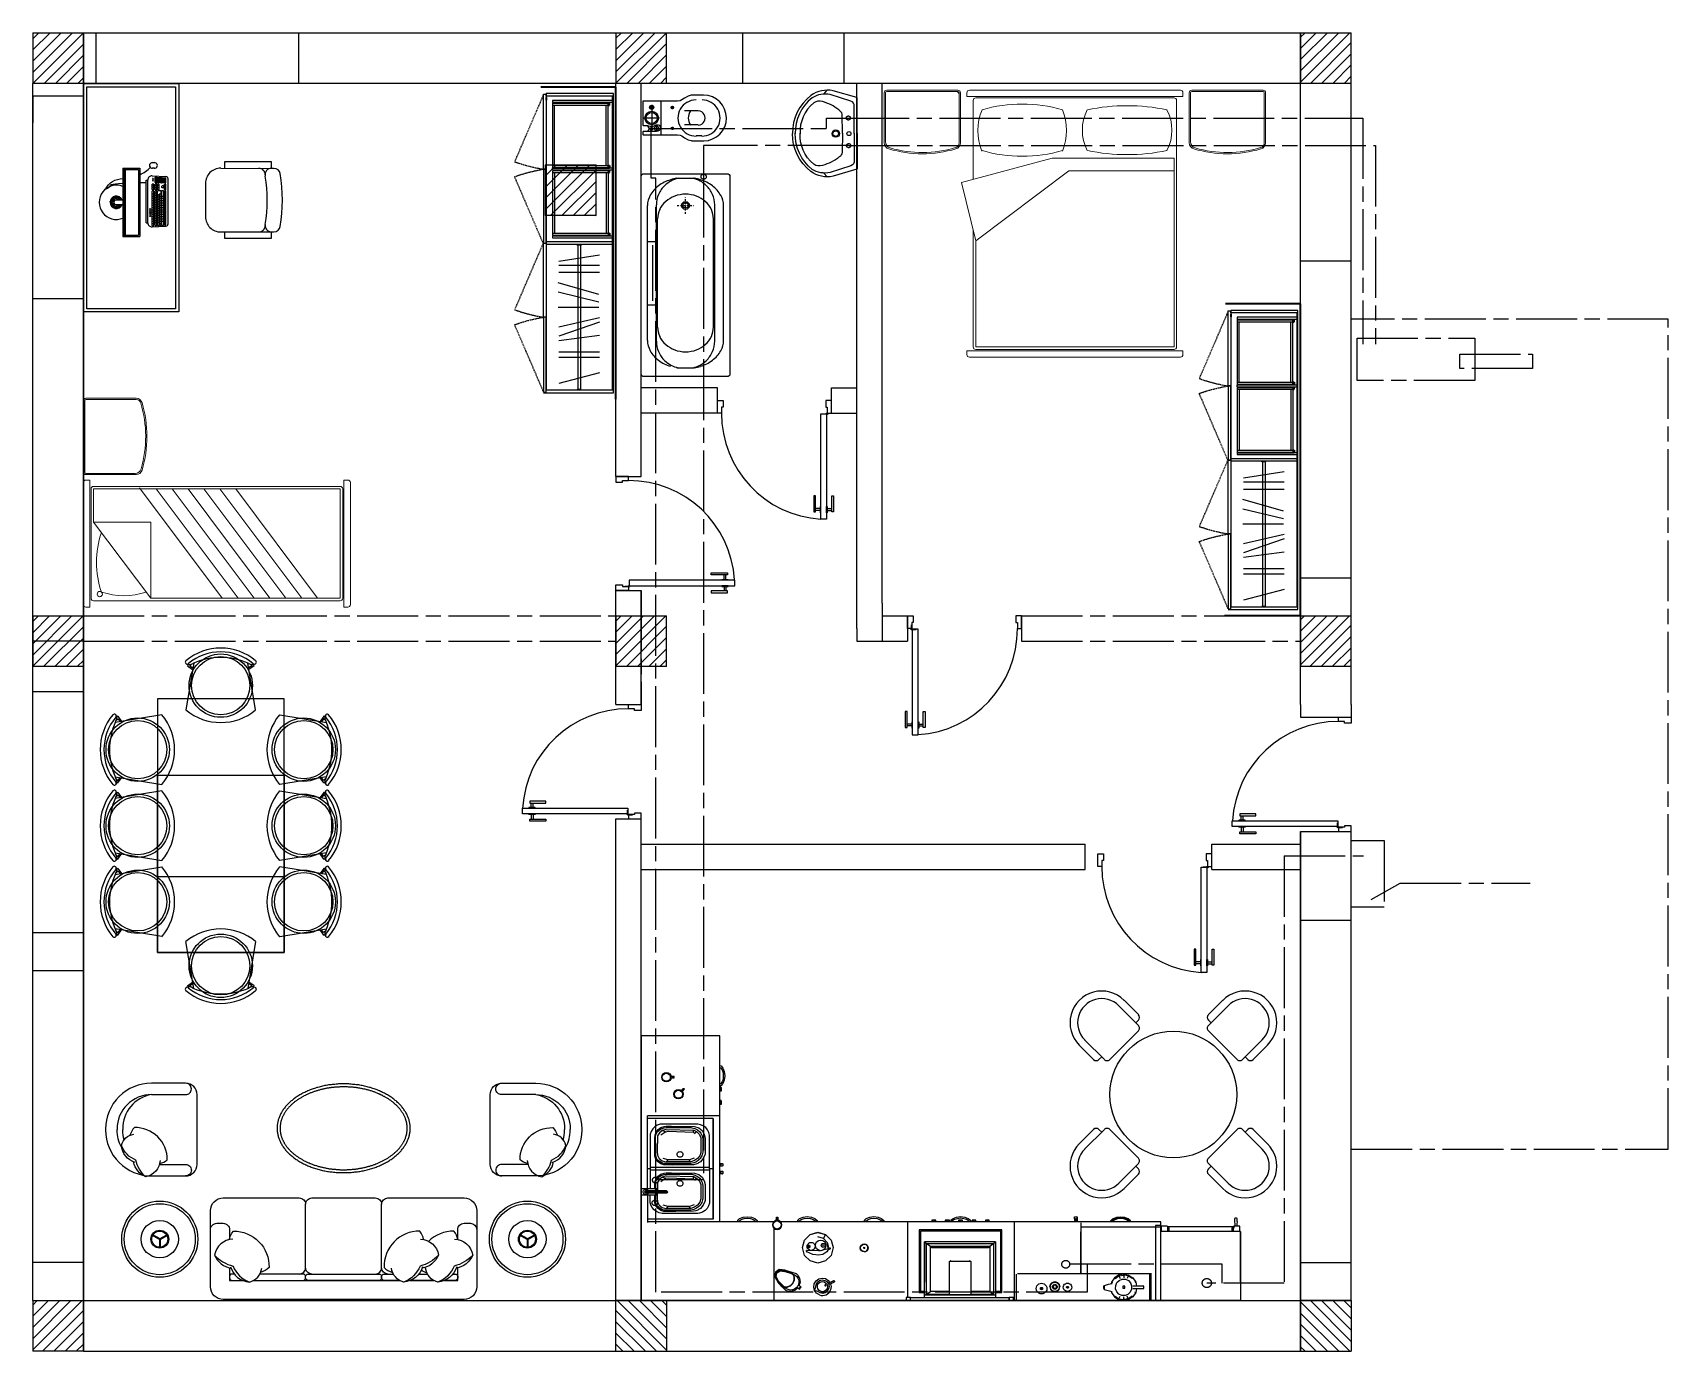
# Model space of a CAD drawing. Header units: inches. Extents: x 20 to 12921, y 15 to 10415.
import ezdxf

# ---------------------------------------------------------------- set-up
doc = ezdxf.new("R2010")
doc.units = ezdxf.units.IN
doc.header["$MEASUREMENT"] = 0
for name, pattern in [('ACAD_ISO08W100', [36, 24, -3, 6, -3]), ('AM_DIN_G_W050', [13.75, 9.75, -1.5, 1, -1.5]), ('CACHE', [9.525, 6.35, -3.175]), ('DASHDOT', [25.4, 12.7, -6.35, 0, -6.35])]:
    doc.linetypes.add(name, pattern=pattern)
doc.layers.add('4', color=130, linetype='Continuous', lineweight=35)
for name, color, linetype in [('freecads.com', 7, 'Continuous'), ('furn', 34, 'Continuous'), ('mebel', 21, 'Continuous'), ('wall', 5, 'Continuous'), ('Washbasin-detail', 251, 'Continuous'), ('Washbasin-outline', 250, 'Continuous'), ('Wood', 45, 'Continuous')]:
    doc.layers.add(name, color=color, linetype=linetype)

# ---------------------------------------------------------------- blocks, each defined once
blk = doc.blocks.new('columnn')
h = blk.add_hatch()
h.set_pattern_fill('ANSI31', color=256, scale=500)
h.set_pattern_definition([(45, (-20875.046, -16891.983), (-44.19417, 44.19417), [])])
h.paths.add_polyline_path([(0, 200), (-200, 200), (-200, 0), (0, 0)])
h.paths.add_polyline_path([(200, 200), (0, 200), (0, 0), (200, 0)])
h.paths.add_polyline_path([(0, 0), (-200, 0), (-200, -200), (0, -200)])
h.paths.add_polyline_path([(200, 0), (0, 0), (0, -200), (200, -200)])
for p, q in [((-200, 200), (-200, -200)), ((-200, 200), (200, 200)), ((200, -200), (200, 200)), ((200, -200), (-200, -200))]:
    blk.add_line(p, q)
blk = doc.blocks.new('m_131')
for p, q in [((-649, 4695), (-650, 4690)), ((-650, 4690), (-649, 4684)), ((-646, 4699), (-649, 4695)), ((-649, 4684), (-646, 4680)), ((-641, 4701), (-646, 4699)), ((-646, 4680), (-641, 4679)), ((-636, 4701), (-641, 4701)), ((-641, 4679), (-636, 4679)), ((-623, 4700), (-636, 4701)), ((-636, 4679), (-623, 4680)), ((-623, 4700), (-602, 4698)), ((-623, 4680), (-602, 4681)), ((-602, 4698), (-586, 4697)), ((-602, 4681), (-586, 4683)), ((-586, 4721), (-586, 4690)), ((-544, 4721), (-586, 4721)), ((-586, 4690), (-586, 4674)), ((-586, 4674), (-572, 4658)), ((-586, 4674), (-572, 4674)), ((-581, 4671), (-581, 4151)), ((-544, 4671), (-581, 4671)), ((-572, 4658), (-544, 4658)), ((-544, 4726), (-544, 4097)), ((-544, 4726), (0, 4726)), ((-544, 4726), (-544, 4726)), ((-148, 4726), (-544, 4726)), ((0, 4726), (0, 0)), ((-572, 4163), (-586, 4148)), ((-586, 4148), (-586, 4100)), ((-581, 4151), (-544, 4151)), ((-544, 4163), (-572, 4163)), ((-622, 4097), (-622, 3466)), ((-580, 4097), (-622, 4097)), ((-591, 4097), (-591, 4055)), ((0, 4097), (-591, 4097)), ((-591, 4055), (0, 4055)), ((-586, 4100), (-544, 4100)), ((-580, 3466), (-580, 4097)), ((-4, 4021), (-215, 4021)), ((-211, 4020), (-211, 2968)), ((0, 4011), (-209, 4011)), ((-4, 4020), (-4, 4021)), ((-201, 3844), (-178, 3878)), ((-173, 3872), (-194, 3841)), ((-178, 3878), (-144, 3900)), ((-178, 3878), (-173, 3872)), ((-144, 3900), (-113, 3906)), ((-144, 3900), (-141, 3893)), ((-94, 3965), (-113, 3965)), ((-113, 3965), (-113, 3877)), ((-94, 3961), (-94, 3965)), ((-94, 3951), (-94, 3961)), ((-94, 3936), (-94, 3951)), ((-94, 3918), (-94, 3936)), ((-94, 3900), (-94, 3918)), ((-94, 3906), (-64, 3900)), ((-94, 3889), (-94, 3900)), ((-94, 3884), (-94, 3889)), ((-94, 3877), (-94, 3884)), ((-64, 3900), (-67, 3893)), ((-64, 3900), (-29, 3878)), ((-29, 3878), (-35, 3872)), ((-35, 3872), (-14, 3841)), ((-29, 3878), (-7, 3844)), ((-655, 3814), (-658, 3781)), ((-658, 3781), (-655, 3748)), ((-644, 3841), (-655, 3814)), ((-655, 3748), (-644, 3721)), ((-649, 3810), (-653, 3781)), ((-653, 3781), (-649, 3752)), ((-652, 3812), (-642, 3838)), ((-642, 3724), (-652, 3750)), ((-650, 3781), (-647, 3808)), ((-641, 3835), (-649, 3810)), ((-649, 3810), (-647, 3808)), ((-649, 3752), (-641, 3728)), ((-647, 3808), (-641, 3835)), ((-647, 3808), (-645, 3807)), ((-644, 3806), (-647, 3781)), ((-647, 3781), (-644, 3756)), ((-629, 3858), (-644, 3841)), ((-644, 3840), (-629, 3857)), ((-642, 3838), (-644, 3840)), ((-637, 3828), (-644, 3806)), ((-644, 3756), (-637, 3734)), ((-642, 3838), (-628, 3855)), ((-641, 3835), (-642, 3838)), ((-627, 3851), (-641, 3835)), ((-626, 3844), (-637, 3828)), ((-622, 3860), (-629, 3858)), ((-629, 3857), (-622, 3859)), ((-629, 3858), (-629, 3857)), ((-629, 3857), (-628, 3855)), ((-628, 3855), (-622, 3857)), ((-628, 3855), (-627, 3851)), ((-622, 3846), (-626, 3844)), ((-209, 3805), (-201, 3844)), ((-209, 3805), (-201, 3765)), ((-201, 3805), (-209, 3805)), ((-201, 3844), (-194, 3841)), ((-194, 3841), (-201, 3805)), ((-201, 3805), (-178, 3805)), ((-194, 3768), (-201, 3805)), ((-201, 3765), (-194, 3768)), ((-201, 3765), (-178, 3732)), ((-194, 3841), (-173, 3833)), ((-194, 3768), (-173, 3777)), ((-173, 3737), (-194, 3768)), ((-169, 3794), (-168, 3819)), ((-159, 3770), (-169, 3794)), ((-168, 3819), (-158, 3842)), ((-142, 3752), (-159, 3770)), ((-158, 3842), (-139, 3859)), ((-118, 3742), (-142, 3752)), ((-139, 3859), (-115, 3868)), ((-92, 3741), (-118, 3742)), ((-115, 3868), (-90, 3868)), ((-97, 3813), (-113, 3813)), ((-113, 3813), (-113, 3798)), ((-113, 3798), (-97, 3798)), ((-97, 3798), (-97, 3813)), ((-69, 3750), (-92, 3741)), ((-90, 3868), (-66, 3857)), ((-50, 3768), (-69, 3750)), ((-66, 3857), (-48, 3839)), ((-40, 3791), (-50, 3768)), ((-48, 3839), (-39, 3816)), ((-39, 3816), (-40, 3791)), ((-14, 3841), (-35, 3833)), ((-14, 3768), (-35, 3777)), ((-35, 3737), (-14, 3768)), ((-7, 3805), (-29, 3805)), ((-29, 3732), (-7, 3765)), ((-7, 3844), (-14, 3841)), ((-14, 3841), (-7, 3805)), ((-14, 3768), (-7, 3805)), ((-7, 3765), (-14, 3768)), ((-7, 3844), (0, 3812)), ((-7, 3805), (0, 3805)), ((-7, 3765), (0, 3798)), ((-644, 3722), (-642, 3724)), ((-629, 3705), (-644, 3722)), ((-644, 3721), (-629, 3704)), ((-641, 3728), (-642, 3724)), ((-642, 3724), (-628, 3708)), ((-627, 3711), (-641, 3728)), ((-637, 3734), (-626, 3719)), ((-629, 3705), (-628, 3708)), ((-622, 3703), (-629, 3705)), ((-629, 3704), (-629, 3705)), ((-629, 3704), (-622, 3702)), ((-628, 3708), (-627, 3711)), ((-628, 3708), (-622, 3706)), ((-626, 3719), (-622, 3717)), ((-178, 3732), (-173, 3737)), ((-178, 3732), (-144, 3709)), ((-144, 3709), (-141, 3717)), ((-144, 3709), (-131, 3707)), ((-133, 3713), (-126, 3684)), ((-126, 3684), (-117, 3652)), ((-114, 3654), (-117, 3652)), ((-117, 3652), (-115, 3649)), ((-115, 3649), (-108, 3647)), ((-106, 3655), (-114, 3654)), ((-108, 3647), (-99, 3647)), ((-97, 3655), (-106, 3655)), ((-99, 3647), (-91, 3648)), ((-89, 3654), (-97, 3655)), ((-91, 3648), (-87, 3651)), ((-87, 3651), (-89, 3654)), ((-87, 3651), (-79, 3683)), ((-79, 3683), (-72, 3713)), ((-73, 3708), (-64, 3709)), ((-64, 3709), (-67, 3717)), ((-64, 3709), (-29, 3732)), ((-29, 3732), (-35, 3737)), ((-662, 3428), (-661, 3434)), ((-661, 3422), (-662, 3428)), ((-661, 3434), (-659, 3438)), ((-659, 3418), (-661, 3422)), ((-659, 3438), (-656, 3439)), ((-656, 3416), (-659, 3418)), ((-656, 3439), (-653, 3439)), ((-646, 3437), (-656, 3438)), ((-656, 3418), (-646, 3419)), ((-653, 3417), (-656, 3416)), ((-653, 3439), (-644, 3438)), ((-644, 3418), (-653, 3417)), ((-633, 3428), (-648, 3428)), ((-647, 3433), (-646, 3437)), ((-632, 3432), (-647, 3433)), ((-647, 3423), (-632, 3424)), ((-646, 3419), (-647, 3423)), ((-644, 3438), (-646, 3437)), ((-646, 3437), (-632, 3436)), ((-632, 3420), (-646, 3419)), ((-646, 3419), (-644, 3418)), ((-644, 3438), (-631, 3437)), ((-644, 3418), (-631, 3419)), ((-633, 3428), (-632, 3432)), ((-622, 3428), (-633, 3428)), ((-632, 3424), (-633, 3428)), ((-631, 3437), (-632, 3436)), ((-632, 3436), (-622, 3434)), ((-632, 3436), (-632, 3432)), ((-632, 3432), (-622, 3432)), ((-622, 3424), (-632, 3424)), ((-632, 3424), (-632, 3420)), ((-632, 3420), (-622, 3421)), ((-631, 3419), (-632, 3420)), ((-631, 3437), (-622, 3435)), ((-631, 3419), (-622, 3420)), ((-622, 3466), (-622, 2940)), ((-613, 3467), (-215, 3467)), ((-590, 3466), (-215, 3466)), ((-215, 3466), (-542, 3466)), ((-542, 3466), (-542, 3466)), ((-138, 3362), (-137, 3371)), ((-137, 3353), (-138, 3362)), ((-137, 3371), (-133, 3379)), ((-133, 3379), (-128, 3385)), ((-128, 3385), (-122, 3390)), ((-122, 3390), (-114, 3394)), ((-114, 3394), (-105, 3395)), ((-112, 3364), (-111, 3366)), ((-112, 3362), (-111, 3364)), ((-112, 3362), (-112, 3364)), ((-111, 3360), (-112, 3362)), ((-112, 3360), (-112, 3362)), ((-111, 3358), (-112, 3360)), ((-111, 3365), (-110, 3367)), ((-111, 3366), (-110, 3367)), ((-111, 3364), (-111, 3365)), ((-111, 3362), (-110, 3364)), ((-110, 3361), (-111, 3362)), ((-111, 3358), (-111, 3360)), ((-110, 3357), (-111, 3358)), ((-110, 3357), (-111, 3358)), ((-110, 3367), (-108, 3368)), ((-110, 3367), (-109, 3368)), ((-110, 3365), (-109, 3366)), ((-110, 3364), (-110, 3365)), ((-110, 3359), (-110, 3361)), ((-109, 3358), (-110, 3359)), ((-108, 3356), (-110, 3357)), ((-109, 3356), (-110, 3357)), ((-109, 3368), (-107, 3369)), ((-109, 3366), (-108, 3367)), ((-108, 3357), (-109, 3358)), ((-107, 3355), (-109, 3356)), ((-108, 3367), (-106, 3368)), ((-108, 3368), (-107, 3368)), ((-106, 3357), (-108, 3357)), ((-107, 3355), (-108, 3356)), ((-107, 3368), (-105, 3369)), ((-107, 3369), (-105, 3369)), ((-105, 3355), (-107, 3355)), ((-105, 3355), (-107, 3355)), ((-106, 3368), (-105, 3368)), ((-105, 3357), (-106, 3357)), ((-105, 3395), (-96, 3394)), ((-105, 3369), (-103, 3368)), ((-105, 3369), (-103, 3369)), ((-105, 3368), (-104, 3368)), ((-104, 3357), (-105, 3357)), ((-103, 3355), (-105, 3355)), ((-103, 3355), (-105, 3355)), ((-104, 3368), (-102, 3367)), ((-102, 3357), (-104, 3357)), ((-103, 3369), (-101, 3368)), ((-103, 3368), (-102, 3368)), ((-102, 3356), (-103, 3355)), ((-101, 3356), (-103, 3355)), ((-102, 3368), (-100, 3367)), ((-102, 3367), (-101, 3366)), ((-101, 3358), (-102, 3357)), ((-100, 3357), (-102, 3356)), ((-101, 3368), (-100, 3367)), ((-101, 3366), (-100, 3365)), ((-100, 3359), (-101, 3358)), ((-100, 3357), (-101, 3356)), ((-100, 3367), (-99, 3365)), ((-100, 3367), (-99, 3366)), ((-100, 3365), (-100, 3364)), ((-100, 3364), (-99, 3362)), ((-99, 3362), (-100, 3361)), ((-100, 3361), (-100, 3359)), ((-99, 3358), (-100, 3357)), ((-99, 3358), (-100, 3357)), ((-99, 3366), (-98, 3364)), ((-99, 3365), (-98, 3364)), ((-98, 3360), (-99, 3358)), ((-98, 3360), (-99, 3358)), ((-98, 3364), (-98, 3362)), ((-98, 3364), (-98, 3362)), ((-98, 3362), (-98, 3360)), ((-98, 3362), (-98, 3360)), ((-96, 3394), (-88, 3390)), ((-88, 3390), (-82, 3385)), ((-82, 3385), (-76, 3379)), ((-76, 3379), (-73, 3371)), ((-73, 3371), (-72, 3362)), ((-72, 3362), (-73, 3353)), ((-149, 3262), (-143, 3282)), ((-143, 3242), (-149, 3262)), ((-144, 3262), (-139, 3280)), ((-139, 3244), (-144, 3262)), ((-143, 3282), (-129, 3296)), ((-129, 3228), (-143, 3242)), ((-139, 3280), (-126, 3293)), ((-126, 3231), (-139, 3244)), ((-133, 3345), (-137, 3353)), ((-128, 3339), (-133, 3345)), ((-129, 3296), (-109, 3302)), ((-109, 3222), (-129, 3228)), ((-122, 3333), (-128, 3339)), ((-128, 3262), (-125, 3272)), ((-125, 3252), (-128, 3262)), ((-126, 3293), (-108, 3298)), ((-108, 3226), (-126, 3231)), ((-125, 3272), (-118, 3279)), ((-118, 3245), (-125, 3252)), ((-114, 3330), (-122, 3333)), ((-118, 3272), (-122, 3264)), ((-122, 3264), (-120, 3255)), ((-120, 3255), (-114, 3249)), ((-118, 3279), (-108, 3282)), ((-111, 3276), (-118, 3272)), ((-108, 3242), (-118, 3245)), ((-105, 3329), (-114, 3330)), ((-114, 3249), (-105, 3248)), ((-102, 3275), (-111, 3276)), ((-108, 3302), (-109, 3301)), ((-109, 3302), (-109, 3301)), ((-88, 3296), (-108, 3302)), ((-108, 3298), (-90, 3293)), ((-108, 3282), (-98, 3279)), ((-98, 3245), (-108, 3242)), ((-90, 3231), (-108, 3226)), ((-108, 3222), (-88, 3228)), ((-96, 3330), (-105, 3329)), ((-105, 3248), (-97, 3253)), ((-96, 3269), (-102, 3275)), ((-98, 3279), (-91, 3272)), ((-91, 3252), (-98, 3245)), ((-97, 3253), (-94, 3261)), ((-88, 3333), (-96, 3330)), ((-94, 3261), (-96, 3269)), ((-91, 3272), (-88, 3262)), ((-88, 3262), (-91, 3252)), ((-90, 3293), (-77, 3280)), ((-77, 3244), (-90, 3231)), ((-82, 3339), (-88, 3333)), ((-74, 3282), (-88, 3296)), ((-88, 3228), (-74, 3242)), ((-76, 3345), (-82, 3339)), ((-77, 3280), (-72, 3262)), ((-72, 3262), (-77, 3244)), ((-73, 3353), (-76, 3345)), ((-68, 3262), (-74, 3282)), ((-74, 3242), (-68, 3262)), ((-137, 3157), (-135, 3168)), ((-135, 3146), (-137, 3157)), ((-135, 3168), (-131, 3178)), ((-131, 3136), (-135, 3146)), ((-131, 3178), (-124, 3187)), ((-124, 3127), (-131, 3136)), ((-124, 3187), (-116, 3193)), ((-116, 3121), (-124, 3127)), ((-116, 3193), (-106, 3198)), ((-106, 3117), (-116, 3121)), ((-109, 3223), (-108, 3222)), ((-109, 3223), (-109, 3222)), ((-106, 3198), (-95, 3199)), ((-95, 3115), (-106, 3117)), ((-104, 3159), (-103, 3162)), ((-104, 3157), (-104, 3159)), ((-104, 3155), (-104, 3157)), ((-103, 3152), (-104, 3155)), ((-103, 3162), (-101, 3164)), ((-103, 3159), (-102, 3161)), ((-103, 3157), (-103, 3159)), ((-103, 3155), (-103, 3157)), ((-102, 3153), (-103, 3155)), ((-101, 3150), (-103, 3152)), ((-102, 3161), (-101, 3163)), ((-102, 3157), (-101, 3159)), ((-101, 3156), (-102, 3157)), ((-101, 3151), (-102, 3153)), ((-101, 3164), (-99, 3165)), ((-101, 3163), (-99, 3164)), ((-101, 3161), (-100, 3162)), ((-101, 3159), (-101, 3161)), ((-101, 3154), (-101, 3156)), ((-100, 3152), (-101, 3154)), ((-99, 3150), (-101, 3151)), ((-99, 3149), (-101, 3150)), ((-100, 3162), (-98, 3164)), ((-98, 3151), (-100, 3152)), ((-99, 3165), (-97, 3166)), ((-99, 3164), (-97, 3165)), ((-97, 3149), (-99, 3150)), ((-97, 3148), (-99, 3149)), ((-98, 3164), (-97, 3164)), ((-97, 3151), (-98, 3151)), ((-97, 3165), (-95, 3166)), ((-97, 3166), (-95, 3166)), ((-97, 3164), (-95, 3164)), ((-95, 3150), (-97, 3151)), ((-95, 3148), (-97, 3149)), ((-95, 3148), (-97, 3148)), ((-95, 3199), (-83, 3198)), ((-95, 3166), (-92, 3165)), ((-95, 3166), (-92, 3166)), ((-95, 3164), (-93, 3164)), ((-93, 3151), (-95, 3150)), ((-92, 3149), (-95, 3148)), ((-92, 3148), (-95, 3148)), ((-83, 3117), (-95, 3115)), ((-93, 3164), (-91, 3164)), ((-91, 3151), (-93, 3151)), ((-92, 3166), (-90, 3165)), ((-92, 3165), (-90, 3164)), ((-90, 3150), (-92, 3149)), ((-90, 3149), (-92, 3148)), ((-91, 3164), (-90, 3162)), ((-90, 3152), (-91, 3151)), ((-90, 3165), (-88, 3164)), ((-90, 3164), (-89, 3163)), ((-90, 3162), (-89, 3161)), ((-89, 3154), (-90, 3152)), ((-89, 3151), (-90, 3150)), ((-88, 3150), (-90, 3149)), ((-89, 3163), (-87, 3161)), ((-89, 3161), (-88, 3159)), ((-88, 3156), (-89, 3154)), ((-87, 3153), (-89, 3151)), ((-88, 3164), (-87, 3162)), ((-88, 3159), (-88, 3157)), ((-88, 3157), (-88, 3156)), ((-87, 3152), (-88, 3150)), ((-87, 3162), (-86, 3159)), ((-87, 3161), (-86, 3159)), ((-86, 3155), (-87, 3153)), ((-86, 3155), (-87, 3152)), ((-86, 3159), (-86, 3157)), ((-86, 3159), (-85, 3157)), ((-86, 3157), (-86, 3155)), ((-85, 3157), (-86, 3155)), ((-83, 3198), (-73, 3193)), ((-73, 3121), (-83, 3117)), ((-73, 3193), (-65, 3187)), ((-65, 3127), (-73, 3121)), ((-65, 3187), (-58, 3178)), ((-58, 3136), (-65, 3127)), ((-58, 3178), (-54, 3168)), ((-54, 3146), (-58, 3136)), ((-54, 3168), (-53, 3157)), ((-53, 3157), (-54, 3146)), ((-622, 2940), (-617, 2940)), ((-622, 2940), (-622, 2940)), ((-622, 2940), (-622, 2098)), ((-617, 2940), (0, 2940)), ((-63, 2845), (-558, 2845)), ((-558, 2845), (-558, 2193)), ((-209, 2958), (0, 2958)), ((-63, 2795), (-63, 2845)), ((0, 2936), (-24, 2936)), ((-24, 2936), (-24, 2903)), ((-24, 2903), (0, 2903)), ((-4, 2902), (-20, 2902)), ((-20, 2902), (-20, 2124)), ((-622, 2745), (-634, 2745)), ((-634, 2745), (-634, 2714)), ((-634, 2741), (-622, 2741)), ((-634, 2730), (-622, 2730)), ((-634, 2719), (-622, 2719)), ((-634, 2714), (-622, 2714)), ((-74, 2835), (-547, 2835)), ((-547, 2835), (-547, 2203)), ((-463, 2795), (-43, 2795)), ((-449, 2781), (-463, 2795)), ((-463, 2795), (-463, 2234)), ((-48, 2781), (-449, 2781)), ((-449, 2781), (-425, 2749)), ((-449, 2248), (-449, 2781)), ((-425, 2749), (-72, 2749)), ((-419, 2736), (-425, 2749)), ((-425, 2749), (-425, 2280)), ((-419, 2293), (-419, 2736)), ((-74, 2795), (-74, 2835)), ((-72, 2749), (-48, 2781)), ((-72, 2749), (-72, 2599)), ((-47, 2784), (-48, 2781)), ((-48, 2781), (-48, 2599)), ((-44, 2795), (-47, 2791)), ((-44, 2234), (-44, 2795)), ((-44, 2795), (-20, 2795)), ((-648, 2579), (-633, 2596)), ((-641, 2566), (-630, 2582)), ((-622, 2640), (-634, 2640)), ((-634, 2640), (-634, 2609)), ((-634, 2636), (-622, 2636)), ((-634, 2624), (-622, 2624)), ((-634, 2613), (-622, 2613)), ((-634, 2609), (-622, 2609)), ((-633, 2596), (-622, 2599)), ((-630, 2582), (-622, 2585)), ((-317, 2585), (-307, 2599)), ((-307, 2599), (-44, 2599)), ((-307, 2599), (-307, 2430)), ((-44, 2599), (-44, 2430)), ((-662, 2519), (-658, 2552)), ((-658, 2486), (-662, 2519)), ((-658, 2552), (-648, 2579)), ((-648, 2459), (-658, 2486)), ((-651, 2519), (-648, 2544)), ((-648, 2494), (-651, 2519)), ((-648, 2544), (-641, 2566)), ((-641, 2472), (-648, 2494)), ((-633, 2442), (-648, 2459)), ((-630, 2456), (-641, 2472)), ((-622, 2535), (-634, 2535)), ((-634, 2535), (-634, 2503)), ((-634, 2530), (-622, 2530)), ((-634, 2519), (-622, 2519)), ((-634, 2508), (-622, 2508)), ((-634, 2503), (-622, 2503)), ((-622, 2453), (-630, 2456)), ((-622, 2430), (-634, 2430)), ((-634, 2430), (-634, 2398)), ((-634, 2425), (-622, 2425)), ((-634, 2414), (-622, 2414)), ((-634, 2403), (-622, 2403)), ((-634, 2398), (-622, 2398)), ((-622, 2324), (-634, 2324)), ((-634, 2324), (-634, 2293)), ((-633, 2442), (-622, 2439)), ((-307, 2430), (-317, 2444)), ((-44, 2430), (-307, 2430)), ((-72, 2430), (-72, 2280)), ((-48, 2430), (-48, 2248)), ((-634, 2320), (-622, 2320)), ((-634, 2309), (-622, 2309)), ((-634, 2298), (-622, 2298)), ((-634, 2293), (-622, 2293)), ((-547, 2203), (-74, 2203)), ((-463, 2234), (-449, 2248)), ((-44, 2234), (-463, 2234)), ((-463, 2234), (-145, 2234)), ((-425, 2280), (-449, 2248)), ((-449, 2248), (-48, 2248)), ((-425, 2280), (-419, 2293)), ((-72, 2280), (-425, 2280)), ((-74, 2203), (-74, 2234)), ((-48, 2248), (-72, 2280)), ((-63, 2193), (-63, 2234)), ((-48, 2248), (-47, 2245)), ((-47, 2238), (-44, 2234)), ((-20, 2234), (-44, 2234)), ((-617, 2099), (-622, 2099)), ((-622, 2099), (-622, 1097)), ((-622, 2098), (-622, 2098)), ((-617, 2099), (-24, 2099)), ((-558, 2193), (-63, 2193)), ((0, 2124), (-24, 2124)), ((-24, 2124), (-24, 2090)), ((-24, 2090), (0, 2090)), ((-662, 1835), (-658, 1868)), ((-658, 1803), (-662, 1835)), ((-658, 1868), (-648, 1896)), ((-650, 1835), (-648, 1861)), ((-648, 1810), (-650, 1835)), ((-648, 1896), (-632, 1913)), ((-648, 1861), (-640, 1882)), ((-640, 1789), (-648, 1810)), ((-640, 1882), (-629, 1898)), ((-632, 1913), (-622, 1915)), ((-629, 1898), (-622, 1902)), ((-648, 1775), (-658, 1803)), ((-632, 1758), (-648, 1775)), ((-629, 1773), (-640, 1789)), ((-632, 1758), (-622, 1756)), ((-622, 1769), (-629, 1773)), ((-447, 1759), (-444, 1771)), ((-444, 1747), (-447, 1759)), ((-444, 1771), (-437, 1781)), ((-444, 1759), (-442, 1770)), ((-442, 1748), (-444, 1759)), ((-437, 1736), (-444, 1747)), ((-435, 1779), (-442, 1770)), ((-435, 1738), (-442, 1748)), ((-437, 1781), (-427, 1788)), ((-427, 1730), (-437, 1736)), ((-426, 1786), (-435, 1779)), ((-426, 1732), (-435, 1738)), ((-427, 1788), (-415, 1790)), ((-415, 1727), (-427, 1730)), ((-415, 1788), (-426, 1786)), ((-415, 1730), (-426, 1732)), ((-415, 1759), (-422, 1762)), ((-422, 1756), (-415, 1759)), ((-422, 1759), (-415, 1759)), ((-415, 1759), (-420, 1764)), ((-420, 1754), (-415, 1759)), ((-415, 1759), (-418, 1766)), ((-418, 1752), (-415, 1759)), ((-415, 1790), (-403, 1788)), ((-404, 1786), (-415, 1788)), ((-412, 1766), (-415, 1759)), ((-415, 1759), (-415, 1766)), ((-415, 1759), (-410, 1764)), ((-408, 1762), (-415, 1759)), ((-415, 1759), (-408, 1759)), ((-415, 1759), (-408, 1756)), ((-415, 1759), (-410, 1754)), ((-415, 1759), (-412, 1752)), ((-415, 1759), (-415, 1751)), ((-404, 1732), (-415, 1730)), ((-403, 1730), (-415, 1727)), ((-394, 1779), (-404, 1786)), ((-394, 1738), (-404, 1732)), ((-403, 1788), (-393, 1781)), ((-393, 1736), (-403, 1730)), ((-394, 1779), (-388, 1770)), ((-388, 1748), (-394, 1738)), ((-393, 1781), (-386, 1771)), ((-386, 1747), (-393, 1736)), ((-386, 1759), (-388, 1770)), ((-386, 1759), (-388, 1748)), ((-386, 1771), (-383, 1759)), ((-383, 1759), (-386, 1747)), ((0, 1651), (0, 0)), ((-538, 1393), (-521, 1453)), ((-537, 1393), (-521, 1453)), ((-521, 1453), (-477, 1498)), ((-521, 1453), (-477, 1498)), ((-517, 1451), (-490, 1436)), ((-490, 1436), (-502, 1393)), ((-490, 1436), (-459, 1467)), ((-477, 1498), (-417, 1514)), ((-477, 1498), (-417, 1514)), ((-477, 1415), (-474, 1429)), ((-474, 1429), (-471, 1436)), ((-471, 1436), (-463, 1447)), ((-463, 1447), (-450, 1454)), ((-459, 1467), (-417, 1478)), ((-459, 1467), (-417, 1468)), ((-451, 1434), (-450, 1439)), ((-450, 1429), (-451, 1434)), ((-450, 1454), (-435, 1457)), ((-450, 1439), (-446, 1444)), ((-446, 1424), (-450, 1429)), ((-446, 1444), (-441, 1447)), ((-441, 1421), (-446, 1424)), ((-441, 1447), (-435, 1448)), ((-435, 1420), (-441, 1421)), ((-437, 1435), (-438, 1433)), ((-438, 1433), (-437, 1431)), ((-438, 1433), (-438, 1432)), ((-435, 1436), (-437, 1435)), ((-437, 1431), (-435, 1430)), ((-437, 1431), (-437, 1430)), ((-435, 1457), (-420, 1454)), ((-435, 1448), (-429, 1447)), ((-433, 1435), (-435, 1436)), ((-435, 1430), (-433, 1431)), ((-435, 1430), (-435, 1430)), ((-429, 1421), (-435, 1420)), ((-432, 1433), (-433, 1435)), ((-433, 1431), (-432, 1433)), ((-433, 1431), (-433, 1430)), ((-432, 1433), (-432, 1432)), ((-429, 1447), (-424, 1444)), ((-424, 1424), (-429, 1421)), ((-424, 1444), (-420, 1439)), ((-420, 1429), (-424, 1424)), ((-420, 1454), (-408, 1447)), ((-420, 1439), (-419, 1434)), ((-419, 1434), (-420, 1429)), ((-417, 1514), (-356, 1498)), ((-417, 1514), (-356, 1498)), ((-415, 1491), (-414, 1491)), ((-414, 1491), (-415, 1491)), ((-415, 1491), (-415, 1489)), ((-415, 1490), (-415, 1491)), ((-415, 1490), (-415, 1490)), ((-415, 1490), (-415, 1489)), ((-415, 1489), (-414, 1490)), ((-415, 1489), (-414, 1488)), ((-414, 1488), (-415, 1489)), ((-415, 1489), (-414, 1488)), ((-415, 1489), (-414, 1489)), ((-414, 1491), (-412, 1491)), ((-414, 1491), (-414, 1490)), ((-414, 1491), (-414, 1491)), ((-414, 1491), (-414, 1491)), ((-414, 1491), (-414, 1491)), ((-414, 1490), (-414, 1491)), ((-412, 1491), (-414, 1491)), ((-414, 1491), (-412, 1491)), ((-414, 1491), (-414, 1491)), ((-414, 1490), (-414, 1491)), ((-414, 1490), (-414, 1490)), ((-414, 1490), (-414, 1488)), ((-414, 1490), (-414, 1490)), ((-413, 1488), (-414, 1488)), ((-414, 1488), (-413, 1488)), ((-414, 1488), (-406, 1463)), ((-414, 1488), (-414, 1488)), ((-414, 1488), (-414, 1488)), ((-414, 1488), (-414, 1488)), ((-414, 1486), (-412, 1486)), ((-412, 1491), (-413, 1491)), ((-412, 1491), (-413, 1491)), ((-413, 1488), (-413, 1488)), ((-411, 1491), (-412, 1491)), ((-412, 1491), (-411, 1491)), ((-411, 1491), (-412, 1491)), ((-412, 1491), (-411, 1491)), ((-412, 1491), (-411, 1491)), ((-412, 1491), (-412, 1491)), ((-412, 1491), (-412, 1491)), ((-410, 1491), (-411, 1491)), ((-411, 1491), (-410, 1491)), ((-410, 1491), (-409, 1491)), ((-410, 1491), (-410, 1491)), ((-410, 1490), (-409, 1490)), ((-410, 1490), (-410, 1490)), ((-409, 1491), (-407, 1490)), ((-407, 1490), (-408, 1490)), ((-407, 1490), (-408, 1490)), ((-408, 1447), (-399, 1436)), ((-407, 1490), (-407, 1489)), ((-406, 1488), (-407, 1490)), ((-407, 1490), (-406, 1488)), ((-407, 1490), (-407, 1490)), ((-407, 1490), (-407, 1490)), ((-406, 1488), (-396, 1471)), ((-406, 1488), (-406, 1488)), ((-406, 1488), (-406, 1488)), ((-406, 1488), (-406, 1488)), ((-406, 1488), (-406, 1488)), ((-406, 1463), (-396, 1433)), ((-399, 1436), (-396, 1429)), ((-397, 1470), (-396, 1471)), ((-396, 1471), (-384, 1463)), ((-396, 1433), (-395, 1425)), ((-396, 1429), (-393, 1415)), ((-384, 1463), (-388, 1463)), ((-384, 1463), (-363, 1433)), ((-363, 1433), (-357, 1397)), ((-356, 1498), (-312, 1453)), ((-356, 1498), (-312, 1453)), ((-312, 1453), (-296, 1393)), ((-312, 1453), (-296, 1393)), ((-177, 1426), (-173, 1453)), ((-171, 1400), (-177, 1426)), ((-173, 1453), (-159, 1475)), ((-162, 1427), (-158, 1447)), ((-157, 1407), (-162, 1427)), ((-159, 1475), (-141, 1488)), ((-158, 1447), (-148, 1465)), ((-155, 1521), (-152, 1524)), ((-155, 1521), (-155, 1517)), ((-155, 1517), (-135, 1474)), ((-155, 1517), (-154, 1515)), ((-155, 1517), (-155, 1517)), ((-152, 1524), (-148, 1524)), ((-151, 1509), (-141, 1486)), ((-149, 1427), (-147, 1443)), ((-145, 1412), (-149, 1427)), ((-148, 1524), (-145, 1522)), ((-148, 1465), (-131, 1477)), ((-147, 1443), (-138, 1456)), ((-145, 1522), (-143, 1517)), ((-145, 1520), (-141, 1513)), ((-143, 1517), (-125, 1478)), ((-140, 1510), (-136, 1501)), ((-138, 1456), (-126, 1465)), ((-132, 1492), (-112, 1497)), ((-131, 1477), (-111, 1481)), ((-126, 1465), (-111, 1469)), ((-122, 1457), (-125, 1455)), ((-125, 1455), (-125, 1450)), ((-125, 1450), (-122, 1448)), ((-118, 1458), (-122, 1457)), ((-122, 1448), (-118, 1448)), ((-115, 1455), (-118, 1458)), ((-118, 1448), (-115, 1451)), ((-115, 1451), (-115, 1455)), ((-112, 1497), (-85, 1493)), ((-111, 1481), (-91, 1478)), ((-111, 1469), (-95, 1466)), ((-95, 1466), (-82, 1458)), ((-91, 1478), (-73, 1467)), ((-82, 1458), (-73, 1446)), ((-73, 1467), (-61, 1451)), ((-73, 1446), (-69, 1430)), ((-69, 1430), (-71, 1415)), ((-61, 1451), (-56, 1431)), ((-56, 1431), (-60, 1411)), ((-662, 1309), (-658, 1342)), ((-658, 1276), (-662, 1309)), ((-658, 1342), (-648, 1369)), ((-650, 1309), (-648, 1334)), ((-648, 1284), (-650, 1309)), ((-648, 1369), (-632, 1387)), ((-648, 1334), (-640, 1356)), ((-640, 1356), (-629, 1372)), ((-632, 1387), (-622, 1389)), ((-629, 1372), (-622, 1376)), ((-521, 1332), (-538, 1393)), ((-521, 1332), (-537, 1393)), ((-477, 1288), (-521, 1332)), ((-477, 1288), (-521, 1332)), ((-474, 1401), (-477, 1415)), ((-471, 1394), (-474, 1401)), ((-463, 1383), (-471, 1394)), ((-450, 1376), (-463, 1383)), ((-459, 1340), (-457, 1349)), ((-457, 1330), (-459, 1340)), ((-457, 1349), (-454, 1356)), ((-454, 1323), (-457, 1330)), ((-454, 1356), (-448, 1364)), ((-448, 1316), (-454, 1323)), ((-435, 1373), (-450, 1376)), ((-448, 1364), (-443, 1367)), ((-443, 1313), (-448, 1316)), ((-443, 1367), (-436, 1370)), ((-436, 1309), (-443, 1313)), ((-439, 1320), (-438, 1324)), ((-438, 1317), (-439, 1320)), ((-438, 1324), (-436, 1327)), ((-436, 1314), (-438, 1317)), ((-436, 1370), (-427, 1372)), ((-436, 1327), (-432, 1329)), ((-432, 1312), (-436, 1314)), ((-427, 1308), (-436, 1309)), ((-420, 1376), (-435, 1373)), ((-432, 1329), (-427, 1329)), ((-427, 1311), (-432, 1312)), ((-428, 1321), (-429, 1322)), ((-429, 1312), (-428, 1315)), ((-428, 1313), (-429, 1312)), ((-429, 1312), (-428, 1312)), ((-428, 1323), (-428, 1321)), ((-428, 1321), (-428, 1319)), ((-428, 1319), (-428, 1321)), ((-428, 1319), (-428, 1317)), ((-428, 1317), (-428, 1319)), ((-428, 1317), (-428, 1315)), ((-428, 1315), (-428, 1317)), ((-428, 1315), (-428, 1313)), ((-428, 1313), (-427, 1313)), ((-428, 1312), (-427, 1312)), ((-427, 1372), (-418, 1370)), ((-427, 1329), (-422, 1329)), ((-427, 1313), (-427, 1323)), ((-427, 1313), (-426, 1313)), ((-427, 1312), (-426, 1312)), ((-422, 1312), (-427, 1311)), ((-418, 1309), (-427, 1308)), ((-426, 1321), (-426, 1323)), ((-426, 1321), (-425, 1322)), ((-426, 1319), (-426, 1321)), ((-426, 1319), (-426, 1321)), ((-426, 1317), (-426, 1319)), ((-426, 1317), (-426, 1319)), ((-426, 1315), (-426, 1317)), ((-426, 1315), (-426, 1317)), ((-426, 1313), (-426, 1315)), ((-425, 1312), (-426, 1315)), ((-426, 1313), (-425, 1312)), ((-426, 1312), (-425, 1312)), ((-422, 1329), (-418, 1327)), ((-418, 1314), (-422, 1312)), ((-408, 1383), (-420, 1376)), ((-418, 1370), (-411, 1367)), ((-418, 1327), (-416, 1324)), ((-416, 1317), (-418, 1314)), ((-411, 1313), (-418, 1309)), ((-416, 1324), (-415, 1320)), ((-415, 1320), (-416, 1317)), ((-411, 1367), (-406, 1364)), ((-406, 1316), (-411, 1313)), ((-399, 1394), (-408, 1383)), ((-406, 1364), (-400, 1356)), ((-400, 1323), (-406, 1316)), ((-400, 1356), (-397, 1349)), ((-397, 1330), (-400, 1323)), ((-396, 1401), (-399, 1394)), ((-397, 1349), (-395, 1340)), ((-395, 1340), (-397, 1330)), ((-393, 1415), (-396, 1401)), ((-391, 1397), (-395, 1306)), ((-395, 1306), (-395, 1304)), ((-395, 1306), (-395, 1306)), ((-395, 1306), (-395, 1306)), ((-395, 1304), (-395, 1306)), ((-395, 1304), (-395, 1303)), ((-394, 1303), (-395, 1303)), ((-395, 1303), (-394, 1303)), ((-395, 1303), (-395, 1303)), ((-394, 1303), (-394, 1303)), ((-394, 1302), (-394, 1303)), ((-394, 1303), (-394, 1302)), ((-394, 1303), (-394, 1303)), ((-394, 1302), (-393, 1302)), ((-394, 1302), (-394, 1302)), ((-393, 1302), (-394, 1302)), ((-393, 1413), (-391, 1397)), ((-393, 1302), (-390, 1302)), ((-392, 1302), (-393, 1302)), ((-393, 1302), (-391, 1302)), ((-393, 1302), (-393, 1302)), ((-393, 1302), (-393, 1302)), ((-393, 1302), (-393, 1302)), ((-390, 1302), (-388, 1303)), ((-388, 1303), (-389, 1303)), ((-387, 1303), (-388, 1303)), ((-387, 1303), (-387, 1303)), ((-386, 1303), (-387, 1303)), ((-386, 1303), (-385, 1304)), ((-385, 1304), (-384, 1304)), ((-385, 1304), (-385, 1304)), ((-385, 1304), (-385, 1304)), ((-385, 1304), (-385, 1304)), ((-364, 1352), (-384, 1306)), ((-384, 1306), (-384, 1306)), ((-384, 1304), (-384, 1306)), ((-357, 1397), (-364, 1352)), ((-312, 1332), (-356, 1288)), ((-312, 1332), (-356, 1288)), ((-296, 1393), (-312, 1332)), ((-296, 1393), (-312, 1332)), ((-156, 1379), (-171, 1400)), ((-145, 1390), (-157, 1407)), ((-133, 1365), (-156, 1379)), ((-136, 1399), (-145, 1412)), ((-127, 1379), (-145, 1390)), ((-123, 1391), (-136, 1399)), ((-106, 1360), (-133, 1365)), ((-107, 1376), (-127, 1379)), ((-108, 1389), (-123, 1391)), ((-92, 1392), (-108, 1389)), ((-80, 1367), (-107, 1376)), ((-80, 1367), (-106, 1360)), ((-80, 1402), (-92, 1392)), ((-71, 1415), (-80, 1402)), ((-70, 1393), (-80, 1367)), ((-59, 1382), (-80, 1367)), ((-60, 1411), (-70, 1393)), ((-45, 1405), (-59, 1382)), ((-648, 1249), (-658, 1276)), ((-640, 1262), (-648, 1284)), ((-632, 1232), (-648, 1249)), ((-629, 1247), (-640, 1262)), ((-632, 1232), (-622, 1229)), ((-622, 1243), (-629, 1247)), ((-417, 1272), (-477, 1288)), ((-417, 1272), (-477, 1288)), ((-356, 1288), (-417, 1272)), ((-356, 1288), (-417, 1272)), ((-239, 1136), (-224, 1187)), ((-221, 1168), (-233, 1131)), ((-230, 1133), (-219, 1168)), ((-224, 1187), (-212, 1222)), ((-214, 1191), (-221, 1168)), ((-219, 1168), (-211, 1190)), ((-204, 1201), (-214, 1191)), ((-212, 1222), (-199, 1235)), ((-211, 1190), (-202, 1199)), ((-208, 1198), (-201, 1214)), ((-208, 1197), (-208, 1198)), ((-186, 1207), (-204, 1201)), ((-202, 1199), (-184, 1206)), ((-201, 1214), (-190, 1226)), ((-199, 1235), (-176, 1249)), ((-190, 1226), (-176, 1236)), ((-162, 1207), (-186, 1207)), ((-184, 1206), (-161, 1206)), ((-176, 1249), (-145, 1253)), ((-176, 1236), (-160, 1242)), ((-135, 1196), (-162, 1207)), ((-161, 1206), (-136, 1195)), ((-160, 1242), (-144, 1243)), ((-145, 1253), (-117, 1243)), ((-144, 1243), (-127, 1240)), ((-136, 1195), (-116, 1175)), ((-115, 1176), (-135, 1196)), ((-127, 1240), (-112, 1233)), ((-110, 1255), (-121, 1237)), ((-121, 1237), (-119, 1236)), ((-116, 1175), (-107, 1153)), ((-105, 1152), (-115, 1176)), ((-112, 1233), (-99, 1222)), ((-107, 1260), (-110, 1255)), ((-110, 1255), (-92, 1244)), ((-89, 1248), (-107, 1260)), ((-104, 1226), (-106, 1227)), ((-92, 1244), (-104, 1226)), ((-95, 1239), (-104, 1226)), ((-104, 1226), (-101, 1231)), ((-81, 1210), (-100, 1232)), ((-99, 1222), (-90, 1208)), ((-92, 1244), (-95, 1239)), ((-93, 1242), (-92, 1244)), ((-92, 1244), (-89, 1248)), ((-90, 1208), (-84, 1192)), ((-83, 1175), (-86, 1159)), ((-84, 1192), (-83, 1175)), ((-73, 1179), (-81, 1210)), ((-76, 1152), (-73, 1179)), ((-658, 1074), (-657, 1076)), ((-658, 1071), (-658, 1074)), ((-658, 1069), (-658, 1071)), ((-657, 1067), (-658, 1069)), ((-657, 1077), (-650, 1077)), ((-657, 1076), (-657, 1077)), ((-657, 1066), (-657, 1067)), ((-655, 1066), (-657, 1066)), ((-650, 1076), (-656, 1076)), ((-656, 1067), (-650, 1067)), ((-650, 1066), (-655, 1066)), ((-651, 1074), (-650, 1076)), ((-650, 1067), (-651, 1069)), ((-644, 1077), (-650, 1077)), ((-650, 1077), (-650, 1076)), ((-650, 1076), (-644, 1076)), ((-644, 1067), (-650, 1067)), ((-650, 1067), (-650, 1066)), ((-650, 1066), (-644, 1066)), ((-644, 1077), (-637, 1077)), ((-644, 1076), (-644, 1077)), ((-644, 1076), (-644, 1067)), ((-637, 1076), (-644, 1076)), ((-644, 1067), (-637, 1067)), ((-644, 1066), (-644, 1067)), ((-637, 1066), (-644, 1066)), ((-637, 1077), (-632, 1077)), ((-637, 1077), (-637, 1076)), ((-632, 1076), (-637, 1076)), ((-637, 1076), (-636, 1074)), ((-637, 1067), (-636, 1069)), ((-632, 1067), (-637, 1067)), ((-637, 1067), (-637, 1066)), ((-637, 1066), (-632, 1066)), ((-630, 1085), (-633, 1071)), ((-633, 1071), (-633, 1072)), ((-633, 1071), (-630, 1057)), ((-633, 1071), (-633, 1071)), ((-632, 1068), (-632, 1067)), ((-632, 1067), (-632, 1067)), ((-622, 1097), (-630, 1085)), ((-630, 1071), (-627, 1058)), ((-630, 1057), (-622, 1045)), ((-627, 1058), (-629, 1058)), ((-628, 1071), (-625, 1083)), ((-625, 1059), (-628, 1071)), ((-627, 1058), (-620, 1047)), ((-625, 1083), (-618, 1093)), ((-618, 1049), (-625, 1059)), ((-610, 1105), (-622, 1097)), ((-622, 1045), (-610, 1037)), ((-620, 1047), (-621, 1046)), ((-621, 1045), (-621, 612)), ((-620, 1047), (-609, 1040)), ((-618, 1093), (-608, 1100)), ((-608, 1042), (-618, 1049)), ((-596, 1108), (-610, 1105)), ((-609, 1040), (-610, 1039)), ((-610, 1037), (-596, 1034)), ((-609, 1040), (-596, 1038)), ((-608, 1100), (-596, 1103)), ((-596, 1040), (-608, 1042)), ((-582, 1105), (-596, 1108)), ((-596, 1103), (-584, 1100)), ((-584, 1042), (-596, 1040)), ((-596, 1038), (-583, 1040)), ((-596, 1038), (-596, 1036)), ((-596, 1034), (-582, 1037)), ((-584, 1100), (-574, 1093)), ((-574, 1049), (-584, 1042)), ((-583, 1040), (-572, 1047)), ((-583, 1040), (-583, 1039)), ((-570, 1097), (-582, 1105)), ((-582, 1037), (-570, 1045)), ((-574, 1093), (-567, 1083)), ((-567, 1059), (-574, 1049)), ((-572, 1047), (-565, 1058)), ((-572, 1047), (-571, 1046)), ((-562, 1085), (-570, 1097)), ((-570, 1045), (-562, 1057)), ((-569, 1046), (0, 1046)), ((-567, 1083), (-564, 1071)), ((-564, 1071), (-567, 1059)), ((-565, 1084), (-562, 1071)), ((-562, 1071), (-565, 1058)), ((-565, 1058), (-563, 1058)), ((-559, 1071), (-562, 1085)), ((-562, 1071), (-561, 1071)), ((-562, 1057), (-559, 1071)), ((-239, 1136), (-244, 1087)), ((-244, 1087), (-225, 1058)), ((-233, 1131), (-237, 1093)), ((-237, 1093), (-234, 1096)), ((-237, 1093), (-221, 1064)), ((-234, 1096), (-230, 1133)), ((-218, 1068), (-234, 1096)), ((-225, 1058), (-190, 1052)), ((-221, 1064), (-218, 1068)), ((-221, 1064), (-187, 1060)), ((-186, 1064), (-218, 1068)), ((-190, 1052), (-148, 1076)), ((-187, 1060), (-154, 1079)), ((-187, 1060), (-186, 1064)), ((-154, 1083), (-186, 1064)), ((-126, 1108), (-154, 1083)), ((-154, 1079), (-125, 1105)), ((-109, 1110), (-148, 1076)), ((-110, 1124), (-126, 1108)), ((-125, 1105), (-108, 1122)), ((-105, 1134), (-110, 1124)), ((-82, 1137), (-109, 1110)), ((-108, 1122), (-104, 1133)), ((-107, 1153), (-105, 1134)), ((-104, 1133), (-105, 1152)), ((-104, 1131), (-105, 1130)), ((-93, 1144), (-104, 1131)), ((-86, 1159), (-93, 1144)), ((-82, 1137), (-76, 1152)), ((-647, 896), (-632, 913)), ((-632, 913), (-621, 916)), ((-661, 836), (-657, 869)), ((-657, 803), (-661, 836)), ((-657, 869), (-647, 896)), ((-647, 776), (-657, 803)), ((-650, 836), (-647, 861)), ((-647, 811), (-650, 836)), ((-647, 861), (-640, 883)), ((-640, 789), (-647, 811)), ((-632, 759), (-647, 776)), ((-640, 883), (-628, 898)), ((-628, 773), (-640, 789)), ((-628, 898), (-621, 902)), ((-1833, 644), (-1806, 655)), ((-1806, 655), (-1773, 658)), ((-1797, 645), (-1772, 647)), ((-1773, 658), (-1772, 658)), ((-1772, 658), (-1739, 655)), ((-1772, 647), (-1748, 645)), ((-1772, 647), (-1747, 645)), ((-1739, 655), (-1712, 644)), ((-1070, 645), (-1075, 645)), ((-1066, 645), (-1070, 645)), ((-1009, 645), (-1014, 645)), ((-1005, 645), (-1009, 645)), ((-632, 759), (-621, 756)), ((-621, 770), (-628, 773)), ((-1457, 619), (-2089, 619)), ((-2089, 619), (-2089, 0)), ((-2089, 619), (-2089, 614)), ((-1853, 619), (-1850, 629)), ((-1850, 629), (-1833, 644)), ((-1838, 619), (-1835, 626)), ((-1835, 626), (-1819, 637)), ((-1819, 637), (-1797, 645)), ((-1747, 645), (-1725, 637)), ((-1725, 637), (-1709, 626)), ((-1712, 644), (-1695, 629)), ((-1709, 626), (-1706, 619)), ((-1695, 629), (-1692, 619)), ((-1679, 631), (-1684, 631)), ((-1684, 631), (-1684, 619)), ((-1679, 619), (-1679, 631)), ((-1679, 631), (-1668, 631)), ((-1668, 631), (-1657, 631)), ((-1668, 631), (-1668, 619)), ((-1657, 631), (-1652, 631)), ((-1657, 631), (-1657, 619)), ((-1652, 631), (-1652, 619)), ((-1574, 631), (-1578, 631)), ((-1578, 631), (-1578, 619)), ((-1574, 619), (-1574, 631)), ((-1574, 631), (-1563, 631)), ((-1563, 631), (-1551, 631)), ((-1563, 631), (-1563, 619)), ((-1551, 631), (-1547, 631)), ((-1551, 631), (-1551, 619)), ((-1547, 631), (-1547, 619)), ((-1457, 618), (-621, 618)), ((-1457, 614), (-1457, 48)), ((-1039, 567), (-1436, 567)), ((-1436, 567), (-1029, 567)), ((-1436, 567), (-1436, 48)), ((-1346, 523), (-1364, 508)), ((-1326, 533), (-1346, 523)), ((-1304, 538), (-1326, 533)), ((-1053, 538), (-1304, 538)), ((-1078, 642), (-1080, 640)), ((-1080, 640), (-1079, 637)), ((-1079, 637), (-1079, 628)), ((-1079, 628), (-1078, 629)), ((-1079, 628), (-1078, 618)), ((-1075, 645), (-1078, 642)), ((-1078, 629), (-1078, 639)), ((-1075, 631), (-1078, 629)), ((-1078, 629), (-1077, 618)), ((-1074, 618), (-1075, 631)), ((-1070, 631), (-1070, 618)), ((-1067, 618), (-1066, 631)), ((-1063, 642), (-1066, 645)), ((-1066, 631), (-1063, 629)), ((-1063, 629), (-1064, 618)), ((-1061, 640), (-1063, 642)), ((-1063, 629), (-1063, 639)), ((-1062, 628), (-1063, 629)), ((-1063, 618), (-1062, 628)), ((-1062, 637), (-1061, 640)), ((-1062, 628), (-1062, 637)), ((-1039, 538), (-1053, 538)), ((-1049, 567), (-642, 567)), ((-1049, 535), (-1049, 74)), ((-1040, 567), (-1040, 535)), ((-642, 567), (-1040, 567)), ((-1040, 538), (-775, 538)), ((-1029, 535), (-1029, 74)), ((-1017, 642), (-1019, 640)), ((-1019, 640), (-1018, 637)), ((-1018, 637), (-1018, 628)), ((-1018, 628), (-1017, 629)), ((-1018, 628), (-1017, 618)), ((-1014, 645), (-1017, 642)), ((-1017, 629), (-1017, 639)), ((-1014, 631), (-1017, 629)), ((-1017, 629), (-1016, 618)), ((-1013, 618), (-1014, 631)), ((-1009, 631), (-1009, 618)), ((-1006, 618), (-1005, 631)), ((-1001, 642), (-1005, 645)), ((-1005, 631), (-1002, 629)), ((-1002, 629), (-1003, 618)), ((-1002, 629), (-1002, 639)), ((-1001, 628), (-1002, 629)), ((-1002, 618), (-1001, 628)), ((-1000, 640), (-1001, 642)), ((-1001, 628), (-1000, 637)), ((-1000, 637), (-1000, 640)), ((-775, 538), (-767, 537)), ((-767, 537), (-746, 531)), ((-746, 531), (-726, 519)), ((-726, 519), (-710, 503)), ((-642, 567), (-642, 48)), ((-621, 612), (-621, 48)), ((-1387, 468), (-1392, 445)), ((-1392, 445), (-1392, 164)), ((-1378, 489), (-1387, 468)), ((-1364, 508), (-1378, 489)), ((-1375, 239), (-1373, 421)), ((-1373, 421), (-1361, 453)), ((-1364, 391), (-1363, 399)), ((-1364, 196), (-1364, 391)), ((-1363, 399), (-1357, 423)), ((-1361, 453), (-1340, 479)), ((-1357, 423), (-1346, 444)), ((-1350, 196), (-1345, 414)), ((-1346, 444), (-1331, 462)), ((-1345, 414), (-1330, 439)), ((-1327, 408), (-1345, 414)), ((-1340, 479), (-1312, 497)), ((-1335, 213), (-1327, 408)), ((-1331, 462), (-1319, 471)), ((-1330, 439), (-1309, 458)), ((-1330, 439), (-1320, 420)), ((-1323, 414), (-1327, 408)), ((-1320, 420), (-1323, 414)), ((-1320, 420), (-1316, 425)), ((-1319, 471), (-1298, 481)), ((-1312, 497), (-1281, 504)), ((-1309, 458), (-1283, 469)), ((-1298, 481), (-1276, 485)), ((-1283, 469), (-1168, 470)), ((-1281, 504), (-1175, 504)), ((-1276, 485), (-1169, 485)), ((-1175, 504), (-1155, 503)), ((-1169, 485), (-1161, 484)), ((-1168, 470), (-1142, 461)), ((-1161, 484), (-1140, 477)), ((-1155, 503), (-1148, 501)), ((-1148, 501), (-1119, 487)), ((-1142, 461), (-1120, 443)), ((-1140, 477), (-1133, 473)), ((-1133, 473), (-1127, 469)), ((-1127, 469), (-1120, 465)), ((-1110, 376), (-1125, 419)), ((-1120, 465), (-1115, 460)), ((-1120, 443), (-1104, 420)), ((-1119, 487), (-1095, 466)), ((-1115, 460), (-1109, 455)), ((-1095, 392), (-1110, 376)), ((-1109, 455), (-1095, 436)), ((-1104, 420), (-1095, 392)), ((-1095, 466), (-1085, 452)), ((-1095, 436), (-1086, 415)), ((-1095, 392), (-1093, 196)), ((-1090, 459), (-1090, 459)), ((-1086, 415), (-1081, 391)), ((-1085, 452), (-1081, 445)), ((-1081, 445), (-1078, 437)), ((-1081, 391), (-1081, 317)), ((-1078, 437), (-1075, 429)), ((-1075, 429), (-1071, 413)), ((-1071, 413), (-1070, 272)), ((-1007, 239), (-1005, 421)), ((-1005, 421), (-993, 453)), ((-997, 196), (-996, 391)), ((-996, 399), (-990, 423)), ((-996, 391), (-996, 399)), ((-993, 453), (-973, 479)), ((-990, 423), (-979, 444)), ((-983, 196), (-977, 414)), ((-979, 444), (-964, 462)), ((-977, 414), (-963, 439)), ((-959, 408), (-977, 414)), ((-973, 479), (-945, 497)), ((-967, 213), (-959, 408)), ((-964, 462), (-951, 471)), ((-963, 439), (-942, 458)), ((-963, 439), (-953, 420)), ((-956, 414), (-959, 408)), ((-953, 420), (-956, 414)), ((-953, 420), (-949, 425)), ((-951, 471), (-931, 481)), ((-945, 497), (-914, 504)), ((-942, 458), (-916, 469)), ((-931, 481), (-908, 485)), ((-916, 469), (-801, 470)), ((-914, 504), (-807, 504)), ((-908, 485), (-801, 485)), ((-807, 504), (-788, 503)), ((-801, 485), (-794, 484)), ((-801, 470), (-775, 461)), ((-794, 484), (-773, 477)), ((-788, 503), (-780, 501)), ((-780, 501), (-751, 487)), ((-775, 461), (-753, 443)), ((-773, 477), (-766, 473)), ((-766, 473), (-759, 469)), ((-759, 469), (-753, 465)), ((-742, 376), (-758, 419)), ((-753, 465), (-747, 460)), ((-753, 443), (-736, 420)), ((-751, 487), (-727, 466)), ((-747, 460), (-742, 455)), ((-742, 455), (-728, 436)), ((-727, 392), (-742, 376)), ((-736, 420), (-727, 392)), ((-728, 436), (-718, 415)), ((-727, 466), (-718, 452)), ((-727, 392), (-726, 196)), ((-718, 452), (-714, 445)), ((-718, 415), (-713, 391)), ((-714, 445), (-710, 437)), ((-713, 391), (-713, 317)), ((-710, 503), (-697, 483)), ((-710, 437), (-708, 429)), ((-708, 429), (-704, 413)), ((-704, 413), (-702, 272)), ((-697, 483), (-689, 460)), ((-689, 460), (-687, 445)), ((-687, 445), (-687, 164)), ((-1766, 259), (-1767, 258)), ((-1767, 258), (-1767, 233)), ((-1764, 259), (-1766, 259)), ((-1761, 260), (-1764, 259)), ((-1759, 259), (-1761, 260)), ((-1757, 259), (-1759, 259)), ((-1756, 258), (-1757, 259)), ((-1756, 252), (-1756, 258)), ((-1673, 333), (-1672, 335)), ((-1672, 331), (-1673, 333)), ((-1673, 333), (-1673, 333)), ((-1672, 335), (-1671, 337)), ((-1669, 328), (-1672, 331)), ((-1671, 337), (-1669, 339)), ((-1669, 339), (-1667, 340)), ((-1669, 328), (-1664, 323)), ((-1667, 340), (-1666, 340)), ((-1666, 340), (-1665, 339)), ((-1665, 339), (-1661, 335)), ((-1664, 324), (-1662, 325)), ((-1664, 323), (-1664, 324)), ((-1664, 323), (-1659, 319)), ((-1664, 293), (-1661, 307)), ((-1661, 279), (-1664, 293)), ((-1662, 325), (-1660, 327)), ((-1661, 335), (-1657, 331)), ((-1661, 307), (-1653, 319)), ((-1653, 267), (-1661, 279)), ((-1660, 327), (-1658, 329)), ((-1659, 319), (-1656, 315)), ((-1658, 329), (-1657, 330)), ((-1658, 293), (-1656, 305)), ((-1656, 281), (-1658, 293)), ((-1657, 331), (-1652, 326)), ((-1657, 331), (-1657, 330)), ((-1656, 315), (-1655, 316)), ((-1656, 305), (-1649, 316)), ((-1649, 271), (-1656, 281)), ((-1655, 316), (-1655, 317)), ((-1653, 319), (-1641, 327)), ((-1641, 259), (-1653, 267)), ((-1652, 326), (-1649, 323)), ((-1652, 320), (-1650, 321)), ((-1650, 321), (-1649, 322)), ((-1649, 323), (-1648, 322)), ((-1649, 316), (-1639, 322)), ((-1639, 264), (-1649, 271)), ((-1648, 322), (-1648, 322)), ((-1641, 327), (-1627, 330)), ((-1627, 256), (-1641, 259)), ((-1639, 322), (-1627, 325)), ((-1627, 262), (-1639, 264)), ((-1627, 330), (-1613, 327)), ((-1627, 325), (-1615, 322)), ((-1615, 264), (-1627, 262)), ((-1613, 259), (-1627, 256)), ((-1615, 322), (-1604, 316)), ((-1604, 271), (-1615, 264)), ((-1613, 327), (-1601, 319)), ((-1601, 267), (-1613, 259)), ((-1604, 316), (-1598, 305)), ((-1598, 281), (-1604, 271)), ((-1601, 319), (-1593, 307)), ((-1593, 279), (-1601, 267)), ((-1598, 305), (-1595, 293)), ((-1595, 293), (-1598, 281)), ((-1593, 307), (-1590, 293)), ((-1590, 293), (-1593, 279)), ((-1175, 305), (-1174, 311)), ((-1174, 299), (-1175, 305)), ((-1174, 311), (-1172, 317)), ((-1172, 293), (-1174, 299)), ((-1172, 317), (-1168, 322)), ((-1168, 288), (-1172, 293)), ((-1168, 322), (-1164, 325)), ((-1164, 285), (-1168, 288)), ((-1164, 325), (-1158, 328)), ((-1158, 282), (-1164, 285)), ((-1158, 328), (-1153, 328)), ((-1153, 282), (-1158, 282)), ((-1153, 328), (-1147, 328)), ((-1147, 282), (-1153, 282)), ((-1147, 328), (-1142, 325)), ((-1142, 285), (-1147, 282)), ((-1142, 325), (-1137, 322)), ((-1137, 288), (-1142, 285)), ((-1137, 322), (-1134, 317)), ((-1134, 293), (-1137, 288)), ((-1134, 317), (-1131, 311)), ((-1131, 299), (-1134, 293)), ((-1131, 311), (-1131, 305)), ((-1131, 305), (-1131, 299)), ((-1110, 376), (-1110, 220)), ((-1081, 317), (-1080, 196)), ((-1070, 272), (-1070, 179)), ((-946, 305), (-945, 311)), ((-945, 299), (-946, 305)), ((-945, 311), (-943, 317)), ((-943, 293), (-945, 299)), ((-943, 317), (-939, 322)), ((-939, 288), (-943, 293)), ((-939, 322), (-935, 325)), ((-935, 285), (-939, 288)), ((-935, 325), (-929, 328)), ((-929, 282), (-935, 285)), ((-929, 328), (-923, 328)), ((-923, 282), (-929, 282)), ((-923, 328), (-918, 328)), ((-918, 282), (-923, 282)), ((-918, 328), (-912, 325)), ((-912, 285), (-918, 282)), ((-912, 325), (-908, 322)), ((-908, 288), (-912, 285)), ((-908, 322), (-904, 317)), ((-904, 293), (-908, 288)), ((-904, 317), (-902, 311)), ((-902, 299), (-904, 293)), ((-902, 311), (-901, 305)), ((-901, 305), (-902, 299)), ((-742, 376), (-742, 220)), ((-713, 317), (-713, 196)), ((-702, 272), (-703, 179)), ((-1798, 198), (-1795, 212)), ((-1795, 184), (-1798, 198)), ((-1795, 212), (-1788, 224)), ((-1788, 172), (-1795, 184)), ((-1793, 198), (-1791, 210)), ((-1791, 186), (-1793, 198)), ((-1791, 210), (-1784, 220)), ((-1784, 175), (-1791, 186)), ((-1788, 224), (-1776, 232)), ((-1776, 164), (-1788, 172)), ((-1784, 220), (-1774, 227)), ((-1774, 168), (-1784, 175)), ((-1776, 232), (-1761, 234)), ((-1761, 161), (-1776, 164)), ((-1774, 227), (-1761, 229)), ((-1761, 166), (-1774, 168)), ((-1767, 245), (-1766, 245)), ((-1766, 245), (-1757, 245)), ((-1766, 233), (-1766, 233)), ((-1766, 233), (-1766, 233)), ((-1764, 234), (-1765, 234)), ((-1761, 234), (-1764, 234)), ((-1761, 234), (-1747, 232)), ((-1761, 229), (-1749, 227)), ((-1749, 168), (-1761, 166)), ((-1747, 164), (-1761, 161)), ((-1760, 234), (-1757, 233)), ((-1759, 234), (-1756, 233)), ((-1756, 245), (-1757, 245)), ((-1756, 233), (-1757, 233)), ((-1756, 252), (-1756, 245)), ((-1756, 239), (-1756, 245)), ((-1756, 233), (-1756, 239)), ((-1756, 233), (-1756, 233)), ((-1749, 227), (-1739, 220)), ((-1739, 175), (-1749, 168)), ((-1747, 232), (-1735, 224)), ((-1735, 172), (-1747, 164)), ((-1739, 220), (-1732, 210)), ((-1732, 186), (-1739, 175)), ((-1735, 224), (-1727, 212)), ((-1727, 184), (-1735, 172)), ((-1732, 210), (-1730, 198)), ((-1730, 198), (-1732, 186)), ((-1727, 212), (-1725, 198)), ((-1725, 198), (-1727, 184)), ((-1392, 164), (-1390, 148)), ((-1390, 148), (-1382, 126)), ((-1375, 206), (-1375, 239)), ((-1375, 197), (-1375, 206)), ((-1373, 180), (-1375, 197)), ((-1364, 155), (-1373, 180)), ((-1362, 180), (-1364, 196)), ((-1349, 134), (-1364, 155)), ((-1357, 164), (-1362, 180)), ((-1349, 150), (-1357, 164)), ((-1350, 196), (-1341, 167)), ((-1339, 137), (-1349, 150)), ((-1329, 118), (-1349, 134)), ((-1341, 167), (-1331, 193)), ((-1341, 167), (-1323, 143)), ((-1327, 126), (-1339, 137)), ((-1331, 193), (-1335, 213)), ((-1331, 193), (-1304, 155)), ((-1323, 143), (-1298, 129)), ((-1146, 127), (-1120, 142)), ((-1109, 213), (-1120, 173)), ((-1120, 142), (-1101, 166)), ((-1103, 135), (-1116, 124)), ((-1094, 132), (-1114, 116)), ((-1110, 220), (-1109, 213)), ((-1093, 196), (-1109, 213)), ((-1093, 148), (-1103, 135)), ((-1101, 166), (-1093, 196)), ((-1083, 146), (-1094, 132)), ((-1086, 163), (-1093, 148)), ((-1081, 179), (-1086, 163)), ((-1079, 154), (-1083, 146)), ((-1080, 196), (-1081, 179)), ((-1070, 179), (-1079, 154)), ((-1070, 247), (-1069, 250)), ((-1008, 197), (-1007, 206)), ((-1005, 180), (-1008, 197)), ((-1007, 206), (-1007, 239)), ((-997, 155), (-1005, 180)), ((-995, 180), (-997, 196)), ((-982, 134), (-997, 155)), ((-990, 164), (-995, 180)), ((-982, 150), (-990, 164)), ((-983, 196), (-974, 167)), ((-972, 137), (-982, 150)), ((-962, 118), (-982, 134)), ((-974, 167), (-964, 193)), ((-974, 167), (-956, 143)), ((-960, 126), (-972, 137)), ((-964, 193), (-967, 213)), ((-964, 193), (-937, 155)), ((-956, 143), (-930, 129)), ((-862, 205), (-865, 199)), ((-865, 199), (-865, 187)), ((-865, 187), (-865, 178)), ((-865, 178), (-865, 154)), ((-865, 154), (-865, 140)), ((-865, 140), (-865, 125)), ((-862, 205), (-856, 208)), ((-862, 192), (-862, 205)), ((-862, 183), (-862, 192)), ((-862, 157), (-862, 183)), ((-862, 142), (-862, 157)), ((-862, 126), (-862, 142)), ((-856, 208), (-850, 205)), ((-856, 208), (-856, 194)), ((-856, 194), (-856, 184)), ((-856, 184), (-856, 158)), ((-856, 158), (-856, 142)), ((-856, 142), (-856, 126)), ((-850, 205), (-848, 199)), ((-850, 205), (-850, 192)), ((-850, 192), (-850, 183)), ((-850, 183), (-850, 157)), ((-850, 157), (-850, 142)), ((-850, 142), (-850, 126)), ((-848, 199), (-848, 178)), ((-848, 178), (-848, 167)), ((-848, 167), (-848, 140)), ((-848, 140), (-848, 125)), ((-779, 127), (-753, 142)), ((-742, 213), (-753, 173)), ((-753, 142), (-734, 166)), ((-736, 135), (-748, 124)), ((-726, 132), (-747, 116)), ((-742, 220), (-742, 213)), ((-726, 196), (-742, 213)), ((-726, 148), (-736, 135)), ((-734, 166), (-726, 196)), ((-718, 163), (-726, 148)), ((-716, 146), (-726, 132)), ((-714, 179), (-718, 163)), ((-711, 154), (-716, 146)), ((-713, 196), (-714, 179)), ((-703, 179), (-711, 154)), ((-692, 141), (-701, 119)), ((-687, 164), (-692, 141)), ((-2089, 0), (0, 0)), ((-882, 48), (-1457, 48)), ((-1382, 126), (-1369, 106)), ((-1369, 106), (-1353, 90)), ((-1353, 90), (-1333, 78)), ((-1333, 78), (-1311, 71)), ((-1306, 109), (-1329, 118)), ((-1314, 118), (-1327, 126)), ((-1299, 113), (-1314, 118)), ((-1311, 71), (-1304, 70)), ((-1281, 107), (-1306, 109)), ((-1304, 70), (-1039, 70)), ((-1283, 111), (-1299, 113)), ((-1298, 129), (-1176, 125)), ((-1169, 111), (-1283, 111)), ((-1177, 107), (-1281, 107)), ((-1138, 108), (-1177, 107)), ((-1176, 125), (-1146, 127)), ((-1153, 111), (-1169, 111)), ((-1122, 120), (-1153, 111)), ((-1114, 116), (-1138, 108)), ((-1116, 124), (-1122, 120)), ((-1040, 74), (-1040, 70)), ((-1040, 70), (-1026, 70)), ((-1039, 70), (-1039, 74)), ((-1039, 70), (-1039, 48)), ((-1026, 70), (-882, 70)), ((-963, 119), (-962, 117)), ((-962, 117), (-962, 119)), ((-939, 109), (-962, 118)), ((-962, 117), (-961, 117)), ((-961, 117), (-956, 115)), ((-946, 118), (-960, 126)), ((-956, 115), (-954, 115)), ((-950, 113), (-954, 115)), ((-954, 115), (-952, 114)), ((-952, 114), (-950, 113)), ((-932, 113), (-946, 118)), ((-914, 107), (-939, 109)), ((-916, 111), (-932, 113)), ((-930, 129), (-865, 127)), ((-882, 111), (-916, 111)), ((-882, 107), (-914, 107)), ((-881, 122), (-882, 122)), ((-882, 122), (-882, 0)), ((-878, 122), (-881, 122)), ((-874, 122), (-878, 122)), ((-878, 36), (-877, 41)), ((-877, 30), (-878, 36)), ((-877, 41), (-875, 47)), ((-875, 25), (-877, 30)), ((-875, 47), (-871, 51)), ((-871, 21), (-875, 25)), ((-869, 122), (-874, 122)), ((-871, 51), (-867, 54)), ((-867, 17), (-871, 21)), ((-865, 122), (-869, 122)), ((-867, 54), (-865, 55)), ((-862, 15), (-867, 17)), ((-865, 125), (-865, 110)), ((-865, 110), (-865, 95)), ((-865, 95), (-865, 81)), ((-865, 81), (-865, 68)), ((-865, 68), (-865, 57)), ((-865, 57), (-865, 36)), ((-865, 36), (-862, 30)), ((-865, 36), (-863, 33)), ((-862, 110), (-862, 126)), ((-862, 94), (-862, 110)), ((-862, 79), (-862, 94)), ((-862, 65), (-862, 79)), ((-862, 53), (-862, 65)), ((-862, 30), (-862, 53)), ((-856, 27), (-862, 30)), ((-862, 30), (-859, 29)), ((-856, 15), (-862, 15)), ((-856, 126), (-856, 109)), ((-856, 109), (-856, 93)), ((-856, 93), (-856, 77)), ((-856, 77), (-856, 63)), ((-856, 63), (-856, 51)), ((-856, 51), (-856, 27)), ((-850, 30), (-856, 27)), ((-856, 27), (-853, 29)), ((-851, 15), (-856, 15)), ((-846, 17), (-851, 15)), ((-850, 126), (-850, 110)), ((-850, 110), (-850, 94)), ((-850, 94), (-850, 79)), ((-850, 79), (-850, 65)), ((-850, 65), (-850, 53)), ((-850, 53), (-850, 30)), ((-848, 36), (-850, 30)), ((-850, 30), (-849, 32)), ((-848, 126), (-809, 125)), ((-848, 125), (-848, 110)), ((-848, 122), (-831, 122)), ((-848, 110), (-848, 95)), ((-848, 95), (-848, 68)), ((-848, 68), (-848, 57)), ((-848, 57), (-848, 36)), ((-848, 55), (-846, 54)), ((-846, 54), (-841, 51)), ((-841, 21), (-846, 17)), ((-841, 51), (-838, 47)), ((-838, 25), (-841, 21)), ((-838, 47), (-836, 41)), ((-836, 30), (-838, 25)), ((-836, 41), (-835, 36)), ((-835, 36), (-836, 30)), ((-831, 122), (-831, 0)), ((-831, 122), (-831, 122)), ((-801, 111), (-831, 111)), ((-809, 107), (-831, 107)), ((-775, 70), (-831, 70)), ((-831, 48), (-616, 48)), ((-809, 125), (-779, 127)), ((-771, 108), (-809, 107)), ((-786, 111), (-801, 111)), ((-770, 114), (-786, 111)), ((-753, 75), (-775, 70)), ((-747, 116), (-771, 108)), ((-755, 120), (-770, 114)), ((-748, 124), (-755, 120)), ((-733, 86), (-753, 75)), ((-715, 101), (-733, 86)), ((-701, 119), (-715, 101))]:
    blk.add_line(p, q)
blk.add_arc((-106, 1430), 66.4, 337.9421, 71.4614)
blk = doc.blocks.new('bed037')
at = {"color": 7, "linetype": 'Continuous', "lineweight": 18}
for p, q in [((-1484, 0), (-922, 0)), ((-832, 0), (832, 0)), ((922, 0), (1484, 0)), ((-1504, -415), (-1504, -20)), ((-1494, -407), (-1494, -20)), ((-1484, -10), (-922, -10)), ((-912, -20), (-912, -415)), ((-902, -20), (-902, -415)), ((-852, -20), (-852, -50)), ((-852, -50), (852, -50)), ((-802, -80), (-802, -705)), ((-782, -60), (782, -60)), ((802, -80), (802, -2025)), ((852, -20), (852, -50)), ((902, -415), (902, -20)), ((912, -407), (912, -20)), ((922, -10), (1484, -10)), ((1494, -20), (1494, -415)), ((1504, -20), (1504, -415)), ((-180, -536), (-893, -729)), ((-47, -636), (-782, -1187)), ((-180, -536), (782, -536)), ((-47, -636), (782, -636)), ((782, -536), (782, -2025)), ((-782, -1187), (-893, -729)), ((-802, -1104), (-802, -2025)), ((-782, -1187), (-782, -2025)), ((-852, -2055), (852, -2055)), ((-852, -2055), (-852, -2085)), ((-782, -2025), (782, -2025)), ((-782, -2045), (782, -2045)), ((852, -2055), (852, -2085)), ((-832, -2106), (832, -2106))]:
    blk.add_line(p, q, dxfattribs=at)
for centre, radius, start, end in [((-1484, -20), 20.1, 90, 180), ((-922, -20), 20.1, 0, 90), ((-832, -20), 20.1, 90, 180), ((832, -20), 20.1, 0, 90), ((922, -20), 20.1, 90, 180), ((1484, -20), 20.1, 0, 90), ((-1484, -20), 10, 90, 180), ((-927, -25), 10, 0, 90), ((-922, -20), 10, 0, 90), ((-782, -80), 20.1, 90, 180), ((-415, -1239), 1130, 73.7194, 106.2806), ((413, -1656), 1534, 78.1761, 101.8239), ((782, -80), 20.1, 0, 90), ((922, -20), 10, 90, 180), ((1484, -20), 10, 0, 90), ((-336, -318), 429, 157.5426, 202.1718), ((-495, -318), 429, 337.8282, 22.4574), ((406, -315), 347, 152.4643, 207.5357), ((419, -315), 347, 332.4643, 27.5357), ((-1454, -415), 50.1, 180, 253.3985), ((-1444, -407), 50.1, 180, 253.8915), ((-1203, 426), 927, 253.3985, 286.6015), ((-1203, 426), 917, 253.8915, 286.6015), ((-953, -415), 40.1, 286.6015, 0), ((-953, -415), 50.1, 286.6015, 0), ((-415, 609), 1130, 253.7194, 286.2806), ((413, 1026), 1534, 258.1761, 281.8239), ((953, -415), 50.1, 180, 253.3985), ((963, -407), 50.1, 180, 253.8915), ((1203, 426), 927, 253.3985, 286.6015), ((1203, 426), 917, 253.8915, 286.6015), ((1454, -415), 40.1, 286.6015, 0), ((1454, -415), 50.1, 286.6015, 0), ((-782, -2025), 20.1, 180, 270), ((782, -2025), 20.1, 270, 0), ((-832, -2085), 20.1, 180, 270), ((832, -2085), 20.1, 270, 0)]:
    blk.add_arc(centre, radius, start, end, dxfattribs=at)
blk = doc.blocks.new('bed025')
at = {"color": 0, "linetype": 'Continuous', "lineweight": 18}
for p, q in [((-481, 0), (481, 0)), ((564, 0), (1126, 0)), ((-501, -20), (-501, -50)), ((-501, -50), (501, -50)), ((-451, -80), (-451, -2025)), ((-431, -60), (431, -60)), ((170, -80), (-431, -531)), ((170, -80), (431, -80)), ((170, -531), (170, -80)), ((431, -80), (431, -2025)), ((451, -80), (451, -2025)), ((501, -20), (501, -50)), ((544, -415), (544, -20)), ((554, -407), (554, -20)), ((564, -10), (1126, -10)), ((1136, -20), (1136, -415)), ((1146, -20), (1146, -415)), ((441, -441), (-431, -1095)), ((-431, -531), (-431, -2025)), ((-431, -531), (170, -531)), ((431, -574), (-431, -1221)), ((431, -699), (-431, -1346)), ((431, -825), (-431, -1471)), ((431, -950), (-431, -1597)), ((431, -1075), (-431, -1722)), ((431, -1201), (-431, -1847)), ((-501, -2055), (-501, -2085)), ((-501, -2055), (501, -2055)), ((-431, -2025), (431, -2025)), ((-431, -2045), (431, -2045)), ((501, -2055), (501, -2085)), ((-481, -2106), (481, -2106))]:
    blk.add_line(p, q, dxfattribs=at)
blk.add_circle((-398, -129), 20.7, dxfattribs=at)
for centre, radius, start, end in [((-481, -20), 20.1, 90, 180), ((-431, -80), 20.1, 90, 180), ((-148, -801), 699, 70.3672, 109.6328), ((431, -80), 20.1, 0, 90), ((481, -20), 20.1, 0, 90), ((564, -20), 20.1, 90, 180), ((564, -20), 10, 90, 180), ((1126, -20), 20.1, 0, 90), ((1126, -20), 10, 0, 90), ((136, -319), 547, 161.2418, 198.7582), ((594, -415), 50.1, 180, 253.3985), ((604, -407), 50.1, 180, 253.8915), ((845, 426), 927, 253.3985, 286.6015), ((845, 426), 917, 253.8915, 286.6015), ((1096, -415), 40.1, 286.6015, 0), ((1096, -415), 50.1, 286.6015, 0), ((-431, -2025), 20.1, 180, 270), ((431, -2025), 20.1, 270, 0), ((-481, -2085), 20.1, 180, 270), ((481, -2085), 20.1, 270, 0)]:
    blk.add_arc(centre, radius, start, end, dxfattribs=at)

msp = doc.modelspace()

# ---------------------------------------------------------------- hatches: boundary and pattern name
h = msp.add_hatch()
h.set_pattern_fill('HEX', color=256, scale=25, angle=45, style=0)
h.set_pattern_definition([(45, (-12917.001, 4345.7576), (-3.8273277, 3.8273277), [3.125, -6.25]), (165, (-12917.001, 4345.7576), (-1.4008992, -5.228227), [3.125, -6.25]), (105, (-12914.7915, 4347.9673), (-5.228227, -1.4008992), [3.125, -6.25])])
h.paths.add_polyline_path([(713, 9096), (724, 9096, 4.924372), (724, 9058), (713, 9058, -3.823416)])

# ---------------------------------------------------------------- linework, layer by layer
for p, q in [((420, 10415), (420, 15)), ((420, 10415), (10020, 10415)), ((10020, 5115), (10020, 10415)), ((10420, 10015), (20, 10015)), ((20, 415), (20, 10015)), ((420, 415), (420, 10015)), ((10020, 10015), (420, 10015)), ((4620, 6915), (4620, 10015)), ((4820, 6915), (4820, 10015)), ((6520, 5715), (6520, 10015)), ((6720, 5915), (6720, 10015)), ((10020, 5115), (10020, 10015)), ((10420, 5115), (10420, 10015)), ((5269, 9798), (5160, 9798)), ((5269, 9687), (5160, 9687)), ((5297, 9601), (5254, 9601)), ((731, 9347), (731, 8807)), ((731, 9347), (865, 9347)), ((740, 9347), (740, 8807)), ((749, 9337), (749, 8817)), ((749, 9337), (853, 9337)), ((853, 9337), (853, 8817)), ((865, 9347), (865, 8807)), ((963, 9390), (981, 9390)), ((981, 9346), (963, 9346)), ((1503, 9346), (1923, 9345)), ((915, 8916), (915, 9253)), ((915, 9253), (927, 9253)), ((927, 8916), (927, 9253)), ((962, 9286), (1071, 9280)), ((962, 9178), (962, 9219)), ((975, 9206), (962, 9206)), ((975, 9191), (962, 9191)), ((962, 8894), (962, 9165)), ((973, 9221), (964, 9221)), ((973, 9176), (964, 9176)), ((973, 9167), (964, 9167)), ((975, 9178), (975, 9219)), ((975, 8894), (975, 9165)), ((985, 9232), (985, 9274)), ((998, 9261), (985, 9261)), ((998, 9251), (985, 9251)), ((998, 9241), (985, 9241)), ((985, 9178), (985, 9219)), ((998, 9206), (985, 9206)), ((998, 9191), (985, 9191)), ((985, 8896), (985, 9165)), ((987, 9276), (996, 9275)), ((996, 9231), (987, 9231)), ((996, 9221), (987, 9221)), ((996, 9176), (987, 9176)), ((996, 9167), (987, 9167)), ((998, 9232), (998, 9273)), ((998, 9178), (998, 9219)), ((998, 8896), (998, 9165)), ((1003, 9232), (1003, 9273)), ((1034, 9261), (1003, 9261)), ((1016, 9251), (1003, 9251)), ((1016, 9241), (1003, 9241)), ((1003, 9178), (1003, 9219)), ((1016, 9206), (1003, 9206)), ((1016, 9191), (1003, 9191)), ((1003, 8897), (1003, 9165)), ((1005, 9275), (1033, 9273)), ((1014, 9231), (1005, 9231)), ((1014, 9221), (1005, 9221)), ((1014, 9176), (1005, 9176)), ((1033, 9167), (1005, 9167)), ((1016, 9232), (1016, 9261)), ((1016, 9178), (1016, 9219)), ((1021, 9232), (1021, 9261)), ((1034, 9251), (1021, 9251)), ((1034, 9241), (1021, 9241)), ((1033, 9231), (1023, 9231)), ((1034, 9232), (1034, 9271)), ((1034, 8898), (1034, 9165)), ((1039, 9232), (1039, 9271)), ((1071, 9261), (1039, 9261)), ((1053, 9251), (1039, 9251)), ((1053, 9241), (1039, 9241)), ((1039, 9193), (1039, 9204)), ((1039, 8899), (1039, 9165)), ((1041, 9273), (1069, 9271)), ((1051, 9231), (1041, 9231)), ((1051, 9206), (1041, 9206)), ((1051, 9191), (1041, 9191)), ((1051, 9167), (1041, 9167)), ((1053, 9232), (1053, 9261)), ((1053, 9193), (1053, 9204)), ((1053, 8899), (1053, 9165)), ((1058, 9232), (1058, 9261)), ((1071, 9251), (1058, 9251)), ((1071, 9241), (1058, 9241)), ((1058, 9178), (1058, 9219)), ((1071, 9206), (1058, 9206)), ((1071, 9191), (1058, 9191)), ((1058, 8900), (1058, 9165)), ((1069, 9231), (1060, 9231)), ((1069, 9221), (1060, 9221)), ((1069, 9176), (1060, 9176)), ((1069, 9167), (1060, 9167)), ((1071, 9232), (1071, 9269)), ((1071, 9178), (1071, 9219)), ((1071, 8900), (1071, 9165)), ((1088, 8906), (1088, 9263)), ((679, 9096), (731, 9096)), ((731, 9058), (679, 9058)), ((975, 9142), (962, 9142)), ((975, 9124), (962, 9124)), ((975, 9106), (962, 9106)), ((975, 9088), (962, 9088)), ((975, 9070), (962, 9070)), ((975, 9052), (962, 9052)), ((975, 9034), (962, 9034)), ((998, 9149), (985, 9149)), ((998, 9131), (985, 9131)), ((998, 9113), (985, 9113)), ((998, 9095), (985, 9095)), ((998, 9076), (985, 9076)), ((998, 9058), (985, 9058)), ((998, 9040), (985, 9040)), ((1016, 9133), (1003, 9133)), ((1016, 9117), (1003, 9117)), ((1016, 9099), (1003, 9099)), ((1016, 9081), (1003, 9081)), ((1016, 9063), (1003, 9063)), ((1016, 9045), (1003, 9045)), ((1016, 8897), (1016, 9142)), ((1034, 9142), (1016, 9142)), ((1021, 8898), (1021, 9142)), ((1034, 9124), (1021, 9124)), ((1034, 9106), (1021, 9106)), ((1034, 9088), (1021, 9088)), ((1034, 9070), (1021, 9070)), ((1034, 9052), (1021, 9052)), ((1034, 9034), (1021, 9034)), ((1053, 9124), (1039, 9124)), ((1053, 9106), (1039, 9106)), ((1053, 9088), (1039, 9088)), ((1053, 9070), (1039, 9070)), ((1053, 9052), (1039, 9052)), ((1053, 9034), (1039, 9034)), ((1071, 9149), (1058, 9149)), ((1071, 9131), (1058, 9131)), ((1071, 9113), (1058, 9113)), ((1071, 9095), (1058, 9095)), ((915, 8916), (927, 8916)), ((975, 9016), (962, 9016)), ((975, 8998), (962, 8998)), ((975, 8980), (962, 8980)), ((975, 8962), (962, 8962)), ((975, 8943), (962, 8943)), ((975, 8925), (962, 8925)), ((975, 8907), (962, 8907)), ((998, 9022), (985, 9022)), ((998, 9004), (985, 9004)), ((998, 8986), (985, 8986)), ((998, 8968), (985, 8968)), ((998, 8950), (985, 8950)), ((998, 8932), (985, 8932)), ((998, 8914), (985, 8914)), ((1016, 9027), (1003, 9027)), ((1016, 9009), (1003, 9009)), ((1016, 8991), (1003, 8991)), ((1016, 8972), (1003, 8972)), ((1016, 8954), (1003, 8954)), ((1016, 8936), (1003, 8936)), ((1016, 8918), (1003, 8918)), ((1034, 9016), (1021, 9016)), ((1034, 8998), (1021, 8998)), ((1034, 8980), (1021, 8980)), ((1034, 8962), (1021, 8962)), ((1034, 8943), (1021, 8943)), ((1034, 8925), (1021, 8925)), ((1034, 8907), (1021, 8907)), ((1053, 9016), (1039, 9016)), ((1053, 8998), (1039, 8998)), ((1053, 8980), (1039, 8980)), ((1053, 8962), (1039, 8962)), ((1053, 8943), (1039, 8943)), ((1053, 8925), (1039, 8925)), ((1071, 8950), (1058, 8950)), ((1071, 8932), (1058, 8932)), ((1071, 8914), (1058, 8914)), ((731, 8807), (865, 8807)), ((749, 8817), (853, 8817)), ((962, 8884), (1071, 8889)), ((964, 8892), (973, 8892)), ((987, 8894), (996, 8894)), ((1005, 8895), (1014, 8895)), ((1023, 8896), (1033, 8896)), ((1041, 8897), (1051, 8897)), ((1060, 8898), (1069, 8898)), ((1503, 8843), (1923, 8844)), ((5420, 7615), (4820, 7615)), ((5420, 7415), (5420, 7615)), ((6320, 7415), (6320, 7615)), ((5420, 7415), (4820, 7415)), ((5420, 7415), (4820, 7415)), ((4620, 6915), (4820, 6915)), ((4620, 6015), (4820, 6015)), ((4620, 5115), (4620, 6015)), ((4820, 5115), (4820, 6015)), ((4620, 5115), (4820, 5115)), ((10020, 5015), (10420, 5015)), ((4620, 4215), (4820, 4215)), ((4620, 415), (4620, 4215)), ((4820, 415), (4820, 4215)), ((4820, 4015), (8320, 4015)), ((9320, 4015), (10020, 4015)), ((9320, 4015), (10020, 4015)), ((9320, 3815), (9320, 4015)), ((10020, 4115), (10020, 15)), ((10020, 4115), (10420, 4115)), ((10020, 415), (10020, 4115)), ((10420, 415), (10420, 4115)), ((4820, 3815), (8320, 3815)), ((9320, 3815), (10020, 3815)), ((420, 415), (10020, 415)), ((420, 15), (10020, 15))]:
    msp.add_line(p, q)
at = {"color": 7, "linetype": 'ACAD_ISO08W100', "ltscale": 20}
for p, q in [((420, 10015), (420, 10415)), ((520, 10015), (520, 10415)), ((2120, 10015), (2120, 10415)), ((5020, 10015), (5020, 10415)), ((5620, 10015), (5620, 10415)), ((6420, 10015), (6420, 10415)), ((420, 10015), (20, 10015)), ((420, 9915), (20, 9915)), ((20, 9915), (20, 9911)), ((20, 9911), (20, 9909)), ((20, 9911), (20, 9908)), ((20, 9909), (20, 9907)), ((20, 9907), (20, 9905)), ((20, 9905), (20, 9705)), ((10020, 8615), (10420, 8615)), ((420, 8315), (20, 8315)), ((12921, 8155), (10420, 8155)), ((12921, 1610), (12921, 8155)), ((6320, 7615), (6520, 7615)), ((6320, 7415), (6520, 7415)), ((10020, 6115), (10420, 6115)), ((10020, 5815), (10420, 5815)), ((420, 5615), (20, 5615)), ((420, 5415), (20, 5415)), ((420, 5215), (20, 5215)), ((8320, 3815), (8320, 4015)), ((10577, 3578), (10807, 3708)), ((10807, 3708), (11830, 3708)), ((10017, 3415), (10418, 3415)), ((420, 3315), (20, 3315)), ((420, 3015), (20, 3015)), ((10420, 1610), (12921, 1610)), ((420, 715), (20, 715)), ((10020, 715), (10420, 715)), ((10020, 415), (10420, 415))]:
    msp.add_line(p, q, dxfattribs=at)
at = {"color": 7, "linetype": 'ACAD_ISO08W100', "ltscale": 20, "true_color": 0xffffff}
for p, q in [((10020, 5815), (10020, 10015)), ((420, 5815), (4620, 5815)), ((6720, 5915), (6720, 5615)), ((6720, 5815), (6920, 5815)), ((6920, 5815), (6920, 5615)), ((7820, 5815), (10020, 5815)), ((7820, 5815), (7820, 5615)), ((6520, 5715), (6520, 5615)), ((420, 5615), (4620, 5615)), ((6520, 5615), (6920, 5615)), ((7820, 5615), (10020, 5615)), ((10020, 5115), (10020, 5015)), ((10420, 5115), (10420, 5015))]:
    msp.add_line(p, q, dxfattribs=at)
at = {"color": 4, "linetype": 'AM_DIN_G_W050', "ltscale": 2}
for p, q in [((4963, 9742), (4840, 9742)), ((4902, 9804), (4902, 9681))]:
    msp.add_line(p, q, dxfattribs=at)
at = {"color": 4, "linetype": 'ACAD_ISO08W100', "ltscale": 20}
for p, q in [((6280, 9659), (6280, 9742)), ((6280, 9742), (6453, 9742)), ((6453, 9742), (10511, 9742)), ((10511, 9742), (10511, 7957)), ((4898, 9267), (4898, 9659)), ((4898, 9659), (6280, 9659)), ((4935, 9267), (4898, 9267)), ((4935, 1180), (4935, 9267)), ((9892, 3922), (9892, 553)), ((9892, 3922), (10518, 3922)), ((4935, 481), (4935, 1180)), ((9403, 701), (8168, 701)), ((8337, 701), (8337, 481)), ((9403, 553), (9403, 701)), ((9892, 553), (9281, 553)), ((8337, 481), (4935, 481))]:
    msp.add_line(p, q, dxfattribs=at)
at = {"color": 1, "linetype": 'ACAD_ISO08W100', "ltscale": 20}
for p, q in [((6456, 9524), (5312, 9524)), ((5312, 9524), (5312, 9279)), ((6456, 9524), (10611, 9524)), ((10611, 9524), (10611, 7957)), ((5312, 9279), (5312, 1368)), ((5312, 1368), (4935, 1368))]:
    msp.add_line(p, q, dxfattribs=at)
at = {"color": 0}
for p, q in [((5101, 9267), (5237, 9267)), ((4869, 7988), (4869, 9051)), ((4939, 7982), (4939, 9057)), ((5399, 7982), (5399, 9057)), ((5469, 7988), (5469, 9051)), ((4949, 8092), (4949, 8947)), ((5389, 8092), (5389, 8947)), ((4912, 8299), (4912, 8739)), ((5101, 7772), (5237, 7772))]:
    msp.add_line(p, q, dxfattribs=at)
at = {"color": 0, "linetype": 'DASHDOT'}
for p, q in [((5104, 9052), (5234, 9052)), ((5169, 8987), (5169, 9117))]:
    msp.add_line(p, q, dxfattribs=at)
at = {"linetype": 'ACAD_ISO08W100', "ltscale": 20}
msp.add_line((4820, 6015), (4820, 5115), dxfattribs=at)
at = {"color": 7, "linetype": 'ByBlock', "lineweight": -2, "ltscale": 0.7}
for p, q in [((1290, 5443), (1228, 5074)), ((1233, 5435), (1232, 5436)), ((1240, 5422), (1281, 5393)), ((1269, 5433), (1260, 5420)), ((1260, 5420), (1283, 5404)), ((1284, 5440), (1289, 5437)), ((1778, 5074), (1717, 5443)), ((1723, 5440), (1718, 5437)), ((1747, 5420), (1723, 5404)), ((1766, 5422), (1725, 5393)), ((1738, 5433), (1747, 5420)), ((1774, 5435), (1775, 5436)), ((1039, 5035), (670, 4974)), ((678, 5030), (678, 5032)), ((1003, 5160), (1003, 3760)), ((2003, 5160), (1003, 5160)), ((2003, 5160), (1003, 5160)), ((1003, 5160), (1003, 3160)), ((1968, 5035), (2336, 4974)), ((2003, 3760), (2003, 5160)), ((2003, 3160), (2003, 5160)), ((2328, 5030), (2329, 5032)), ((673, 4980), (677, 4975)), ((680, 4994), (693, 5003)), ((692, 5023), (720, 4982)), ((693, 5003), (710, 4980)), ((2315, 5023), (2286, 4982)), ((2314, 5003), (2297, 4980)), ((2326, 4994), (2314, 5003)), ((2334, 4980), (2330, 4975)), ((670, 4546), (1039, 4485)), ((673, 4540), (677, 4545)), ((680, 4526), (693, 4517)), ((692, 4497), (720, 4538)), ((693, 4517), (710, 4540)), ((1003, 3160), (1003, 4560)), ((1003, 4560), (2003, 4560)), ((2336, 4546), (1968, 4485)), ((2003, 4560), (2003, 3160)), ((2315, 4497), (2286, 4538)), ((2314, 4517), (2297, 4540)), ((2326, 4526), (2314, 4517)), ((2334, 4540), (2330, 4545)), ((1039, 4435), (670, 4374)), ((678, 4490), (678, 4488)), ((678, 4430), (678, 4432)), ((680, 4394), (693, 4403)), ((692, 4423), (720, 4382)), ((693, 4403), (710, 4380)), ((1968, 4435), (2336, 4374)), ((2315, 4423), (2286, 4382)), ((2314, 4403), (2297, 4380)), ((2326, 4394), (2314, 4403)), ((2328, 4490), (2329, 4488)), ((2328, 4430), (2329, 4432)), ((673, 4380), (677, 4375)), ((2334, 4380), (2330, 4375)), ((670, 3946), (1039, 3885)), ((673, 3940), (677, 3945)), ((678, 3890), (678, 3888)), ((680, 3926), (693, 3917)), ((692, 3897), (720, 3938)), ((693, 3917), (710, 3940)), ((2336, 3946), (1968, 3885)), ((2315, 3897), (2286, 3938)), ((2314, 3917), (2297, 3940)), ((2326, 3926), (2314, 3917)), ((2328, 3890), (2329, 3888)), ((2334, 3940), (2330, 3945)), ((670, 3774), (1039, 3835)), ((673, 3780), (677, 3775)), ((678, 3830), (678, 3832)), ((680, 3794), (693, 3803)), ((692, 3823), (720, 3782)), ((693, 3803), (710, 3780)), ((1003, 3760), (2003, 3760)), ((2336, 3774), (1968, 3835)), ((2315, 3823), (2286, 3782)), ((2314, 3803), (2297, 3780)), ((2326, 3794), (2314, 3803)), ((2328, 3830), (2329, 3832)), ((2334, 3780), (2330, 3775)), ((1039, 3285), (670, 3346)), ((673, 3340), (677, 3345)), ((678, 3290), (678, 3288)), ((680, 3326), (693, 3317)), ((692, 3297), (720, 3338)), ((693, 3317), (710, 3340)), ((1290, 2877), (1228, 3246)), ((1778, 3246), (1717, 2877)), ((1968, 3285), (2336, 3346)), ((2315, 3297), (2286, 3338)), ((2314, 3317), (2297, 3340)), ((2326, 3326), (2314, 3317)), ((2328, 3290), (2329, 3288)), ((2334, 3340), (2330, 3345)), ((1003, 3160), (2003, 3160)), ((2003, 3160), (1003, 3160)), ((1233, 2885), (1232, 2884)), ((1240, 2898), (1281, 2927)), ((1260, 2900), (1283, 2916)), ((1269, 2887), (1260, 2900)), ((1284, 2880), (1289, 2883)), ((1723, 2880), (1718, 2883)), ((1747, 2900), (1723, 2916)), ((1766, 2898), (1725, 2927)), ((1738, 2887), (1747, 2900)), ((1774, 2885), (1775, 2884))]:
    msp.add_line(p, q, dxfattribs=at)
at = {"color": 7, "ltscale": 0.03}
for p, q in [((1021, 896), (960, 931)), ((1024, 901), (963, 937)), ((1021, 901), (1082, 937)), ((1024, 896), (1085, 931)), ((3921, 896), (3860, 931)), ((3924, 901), (3863, 937)), ((3921, 901), (3982, 937)), ((3924, 896), (3985, 931)), ((1019, 899), (1019, 828)), ((1026, 899), (1026, 828)), ((3919, 899), (3919, 828)), ((3926, 899), (3926, 828))]:
    msp.add_line(p, q, dxfattribs=at)
for points in [[(1172, 10013), (1172, 8213), (422, 8213), (422, 10013)], [(1147, 9988), (1147, 8238), (447, 8238), (447, 9988)]]:
    msp.add_lwpolyline(points, close=True)
msp.add_lwpolyline([(4832, 9686), (4835, 9683), (4859, 9683, -0.067148), (4877, 9681, 0.175163), (4926, 9682, -0.197427), (4952, 9688, -0.357498), (4973, 9661, -0.365162), (4940, 9636), (4857, 9636), (4855, 9636), (4847, 9636), (4839, 9636), (4835, 9636), (4832, 9632), (4832, 9615, 0.414214), (4837, 9610), (5107, 9610), (5126, 9607), (5141, 9601), (5162, 9586), (5189, 9571), (5213, 9564, 0.069327), (5227, 9562), (5313, 9562, 0.996906), (5312, 9922), (5227, 9922, 0.069294), (5213, 9921), (5189, 9914), (5162, 9899), (5141, 9884), (5126, 9878), (5107, 9875), (5098, 9875), (4837, 9875, 0.414214), (4832, 9870)], format="xyb", close=True)
at = {"color": 4, "linetype": 'AM_DIN_G_W050', "ltscale": 2}
for points in [[(4882, 9826), (4921, 9826)], [(4902, 9845), (4902, 9807)], [(5052, 9825), (5078, 9825)], [(5065, 9812), (5065, 9838)], [(4940, 9684), (4940, 9638)], [(4887, 9656), (4915, 9656)], [(4901, 9670), (4901, 9643)], [(4918, 9661), (4958, 9661)], [(5052, 9660), (5078, 9660)], [(5065, 9673), (5065, 9647)]]:
    msp.add_lwpolyline(points, dxfattribs=at)
for points in [[(4976, 9610), (4976, 9875)], [(1902, 9346), (1902, 9396), (1533, 9396), (1533, 9346)], [(1533, 8843), (1533, 8793), (1902, 8793), (1902, 8843)]]:
    msp.add_lwpolyline(points)
for points in [[(1503, 9346, 0.414214), (1383, 9226), (1383, 8963, 0.414214), (1503, 8843)], [(1853, 9295, 0.417056), (1803, 9346)], [(1903, 8844), (1923, 8844, 0.366075), (1972, 8886, 0.084275), (1972, 9303, 0.366075), (1923, 9345), (1903, 9345, 0.46492), (1853, 9286)], [(1803, 8843, 0.417056), (1853, 8893, 0.411377)]]:
    msp.add_lwpolyline(points, format="xyb")
at = {"color": 0}
msp.add_lwpolyline([(5499, 7702), (4839, 7702, -0.414214), (4819, 7722), (4819, 9282, -0.414214), (4839, 9302), (5499, 9302, -0.414214), (5519, 9282), (5519, 7722, -0.414214)], format="xyb", close=True, dxfattribs=at)
at = {"color": 7}
for points in [[(4875, 8769), (4933, 8769)], [(4875, 8269), (4934, 8269)], [(1572, 672), (1572, 574), (1678, 574)], [(1761, 574), (2915, 574)], [(2998, 574), (3184, 574)]]:
    msp.add_lwpolyline(points, dxfattribs=at)
at = {"color": 0, "linetype": 'ACAD_ISO08W100', "ltscale": 20}
for points in [[(10466, 8005), (11395, 8005), (11395, 7671), (10466, 7671)], [(11276, 7879), (11850, 7879), (11850, 7766), (11276, 7766)]]:
    msp.add_lwpolyline(points, close=True, dxfattribs=at)
at = {"color": 7, "linetype": 'ACAD_ISO08W100', "ltscale": 20}
msp.add_lwpolyline([(10420, 4043), (10679, 4043), (10679, 3518), (10420, 3518)], close=True, dxfattribs=at)
at = {"color": 7, "ltscale": 0.03}
for points in [[(1316, 1764), (1316, 2039, 0.414214), (1226, 2129), (956, 2129, 0.414214), (595, 1768), (595, 1764), (595, 1759, 0.414214), (956, 1398), (1226, 1398, 0.414214), (1316, 1489), (1316, 1764)], [(3628, 1764), (3628, 2039, -0.414214), (3719, 2129), (3989, 2129, -0.414214), (4350, 1768), (4350, 1764), (4350, 1759, -0.414214), (3989, 1398), (3719, 1398, -0.414214), (3628, 1489), (3628, 1764)]]:
    msp.add_lwpolyline(points, format="xyb", dxfattribs=at)
at = {"color": 7}
for points in [[(956, 2039), (1226, 2039, 0.414214), (1271, 2084), (1271, 2084, 0.414214), (1226, 2129)], [(3989, 2039), (3719, 2039, -0.414214), (3673, 2084), (3673, 2084, -0.414214), (3719, 2129)], [(956, 2039, 0.414214), (685, 1768), (685, 1764)], [(956, 2039, 0.372719), (730, 1768), (730, 1764)], [(3989, 2039, -0.372719), (4214, 1768), (4214, 1764)], [(3989, 2039, -0.414214), (4260, 1768), (4260, 1764)], [(721, 1625, -0.130591), (685, 1759), (685, 1764)], [(826, 1505, -0.306663), (719, 1639, -0.30633), (817, 1727, 0.872847)], [(740, 1682, -0.072384), (730, 1759), (730, 1764)], [(1021, 1497, 0.165541), (1081, 1525, 0.425989), (822, 1779, 0.121523), (787, 1718, -7.115464)], [(3924, 1497, -0.165541), (3864, 1525, -0.425989), (4122, 1779, -0.121523), (4158, 1718, 7.115464)], [(4118, 1505, 0.306663), (4226, 1639, 0.30633), (4128, 1727, -0.872847)], [(4205, 1682, 0.072384), (4214, 1759), (4214, 1764)], [(4224, 1625, 0.130591), (4260, 1759), (4260, 1764)], [(910, 1391, -0.14773), (833, 1523, -0.213343), (719, 1639, -0.178662)], [(4035, 1391, 0.14773), (4112, 1523, 0.213343), (4226, 1639, 0.178662)], [(1024, 1520, -0.356772), (910, 1391, -0.249542), (816, 1508, 9.61688)], [(1019, 1489), (1226, 1489, -0.414214), (1271, 1443), (1271, 1443, -0.414214), (1226, 1398)], [(3926, 1489), (3719, 1489, 0.414214), (3673, 1443), (3673, 1443, 0.414214), (3719, 1398)], [(3921, 1520, 0.356772), (4035, 1391, 0.249542), (4128, 1508, -9.61688)], [(2122, 624, 0.414214), (2172, 674), (2172, 1174, 0.414214)], [(2822, 624, -0.414214), (2772, 674), (2772, 1174, -0.414214)], [(1422, 974, -0.414214), (1472, 1024), (1522, 1024, -0.414214), (1572, 974), (1572, 896)], [(1572, 896, -0.165541), (1603, 962, -0.425989), (1884, 676, -0.121523), (1817, 636, 7.115464)], [(3103, 896, 0.165541), (3072, 962, 0.425989), (2791, 676, 0.121523), (2858, 636, -7.115464)], [(3372, 896, 0.165541), (3342, 962, 0.200231), (3143, 882, 0.121523)], [(3372, 896), (3372, 974, -0.414214), (3422, 1024), (3472, 1024, -0.414214), (3522, 974)], [(1597, 899, 0.356772), (1454, 773, 0.249542), (1584, 669, -9.61688)], [(3078, 899, -0.356772), (3221, 773, -0.249542), (3091, 669, 9.61688)], [(3347, 899, -0.356772), (3491, 773, -0.249542), (3361, 669, 9.61688)], [(1454, 773, 0.14773), (1600, 687, 0.213343), (1729, 561, 0.178662)], [(1580, 680, 0.306663), (1729, 561, 0.30633), (1827, 670, -0.872847)], [(2222, 624, -0.414214), (2172, 674)], [(2722, 624, 0.414214), (2772, 674)], [(3095, 680, -0.306663), (2946, 561, -0.30633), (2849, 670, 0.872847)], [(3221, 773, -0.14773), (3075, 687, -0.213343), (2946, 561, -0.178662)], [(3085, 656, 0.071865), (3127, 636, -7.115464)], [(3365, 680, -0.306663), (3215, 561, -0.30633), (3118, 670, 0.872847)], [(3491, 773, -0.14773), (3344, 687, -0.213343), (3215, 561, -0.178662)], [(3267, 574), (3372, 574), (3372, 672, -0.414214)], [(1611, 624), (1592, 624, 0.414214), (1572, 604), (1572, 594, 0.414214), (1592, 574)], [(1592, 574), (1678, 574, 0.414214)], [(1761, 574), (2152, 574, 0.414214), (2172, 594), (2172, 604, 0.414214), (2152, 624), (1811, 624, 0.414214)], [(2915, 574), (2792, 574, -0.414214), (2772, 594), (2772, 604, -0.414214), (2792, 624), (2864, 624, -0.414214)], [(3184, 574), (2998, 574, -0.414214)], [(3065, 624), (3134, 624, -0.414214)], [(3352, 574), (3267, 574, -0.414214)], [(3334, 624), (3352, 624, -0.414214), (3372, 604), (3372, 594, -0.414214), (3352, 574)]]:
    msp.add_lwpolyline(points, format="xyb", dxfattribs=at)
at = {"color": 7, "ltscale": 0.03}
msp.add_lwpolyline([(1422, 1124, -0.414214), (1522, 1224), (2122, 1224, -0.414214), (2172, 1174, -0.414214), (2222, 1224), (2722, 1224, -0.414214), (2772, 1174, -0.414214), (2822, 1224), (3422, 1224, -0.414214), (3522, 1124), (3522, 524, -0.414214), (3422, 424), (1522, 424, -0.414214), (1422, 524)], format="xyb", close=True, dxfattribs=at)
at = {"color": 7}
msp.add_lwpolyline([(2752, 574), (2192, 574, -0.414214), (2172, 594), (2172, 604, -0.414214), (2192, 624), (2752, 624, -0.414214), (2772, 604), (2772, 594, -0.414214)], format="xyb", close=True, dxfattribs=at)
at = {"color": 7, "ltscale": 0.03}
msp.add_polyline3d([(1947, 1774, 0), (1947, 1767, 0), (1948, 1760, 0), (1948, 1754, 0), (1949, 1747, 0), (1950, 1740, 0), (1951, 1734, 0), (1952, 1727, 0), (1953, 1721, 0), (1955, 1714, 0), (1957, 1708, 0), (1959, 1701, 0), (1961, 1695, 0), (1963, 1688, 0), (1966, 1682, 0), (1968, 1676, 0), (1971, 1669, 0), (1974, 1663, 0), (1978, 1657, 0), (1981, 1650, 0), (1985, 1644, 0), (1988, 1638, 0), (1992, 1632, 0), (1996, 1626, 0), (2001, 1620, 0), (2005, 1614, 0), (2010, 1608, 0), (2014, 1602, 0), (2019, 1597, 0), (2024, 1591, 0), (2030, 1585, 0), (2035, 1580, 0), (2041, 1574, 0), (2046, 1569, 0), (2052, 1564, 0), (2058, 1558, 0), (2065, 1553, 0), (2071, 1548, 0), (2077, 1543, 0), (2084, 1538, 0), (2091, 1533, 0), (2098, 1528, 0), (2105, 1524, 0), (2112, 1519, 0), (2119, 1515, 0), (2127, 1510, 0), (2134, 1506, 0), (2142, 1502, 0), (2149, 1498, 0), (2157, 1494, 0), (2165, 1490, 0), (2173, 1486, 0), (2182, 1482, 0), (2190, 1478, 0), (2198, 1475, 0), (2207, 1472, 0), (2216, 1468, 0), (2224, 1465, 0), (2233, 1462, 0), (2242, 1459, 0), (2251, 1456, 0), (2260, 1453, 0), (2269, 1451, 0), (2278, 1448, 0), (2288, 1446, 0), (2297, 1444, 0), (2306, 1441, 0), (2316, 1439, 0), (2325, 1438, 0), (2335, 1436, 0), (2344, 1434, 0), (2354, 1433, 0), (2364, 1431, 0), (2374, 1430, 0), (2383, 1429, 0), (2393, 1428, 0), (2403, 1427, 0), (2413, 1426, 0), (2423, 1425, 0), (2433, 1425, 0), (2443, 1424, 0), (2452, 1424, 0), (2462, 1424, 0), (2472, 1424, 0), (2482, 1424, 0), (2492, 1424, 0), (2502, 1424, 0), (2512, 1425, 0), (2522, 1425, 0), (2532, 1426, 0), (2542, 1427, 0), (2552, 1428, 0), (2561, 1429, 0), (2571, 1430, 0), (2581, 1431, 0), (2591, 1433, 0), (2600, 1434, 0), (2610, 1436, 0), (2619, 1438, 0), (2629, 1439, 0), (2638, 1441, 0), (2648, 1444, 0), (2657, 1446, 0), (2666, 1448, 0), (2676, 1451, 0), (2685, 1453, 0), (2694, 1456, 0), (2703, 1459, 0), (2712, 1462, 0), (2720, 1465, 0), (2729, 1468, 0), (2738, 1472, 0), (2746, 1475, 0), (2755, 1478, 0), (2763, 1482, 0), (2771, 1486, 0), (2779, 1490, 0), (2787, 1494, 0), (2795, 1498, 0), (2803, 1502, 0), (2811, 1506, 0), (2818, 1510, 0), (2826, 1515, 0), (2833, 1519, 0), (2840, 1524, 0), (2847, 1528, 0), (2854, 1533, 0), (2861, 1538, 0), (2867, 1543, 0), (2874, 1548, 0), (2880, 1553, 0), (2886, 1558, 0), (2892, 1564, 0), (2898, 1569, 0), (2904, 1574, 0), (2910, 1580, 0), (2915, 1585, 0), (2920, 1591, 0), (2925, 1597, 0), (2930, 1602, 0), (2935, 1608, 0), (2940, 1614, 0), (2944, 1620, 0), (2948, 1626, 0), (2952, 1632, 0), (2956, 1638, 0), (2960, 1644, 0), (2964, 1650, 0), (2967, 1657, 0), (2970, 1663, 0), (2973, 1669, 0), (2976, 1676, 0), (2979, 1682, 0), (2982, 1688, 0), (2984, 1695, 0), (2986, 1701, 0), (2988, 1708, 0), (2990, 1714, 0), (2991, 1721, 0), (2993, 1727, 0), (2994, 1734, 0), (2995, 1740, 0), (2996, 1747, 0), (2997, 1754, 0), (2997, 1760, 0), (2997, 1767, 0), (2997, 1774, 0), (2997, 1780, 0), (2997, 1787, 0), (2997, 1793, 0), (2996, 1800, 0), (2995, 1807, 0), (2994, 1813, 0), (2993, 1820, 0), (2991, 1826, 0), (2990, 1833, 0), (2988, 1839, 0), (2986, 1846, 0), (2984, 1852, 0), (2982, 1859, 0), (2979, 1865, 0), (2976, 1872, 0), (2973, 1878, 0), (2970, 1884, 0), (2967, 1890, 0), (2964, 1897, 0), (2960, 1903, 0), (2956, 1909, 0), (2952, 1915, 0), (2948, 1921, 0), (2944, 1927, 0), (2940, 1933, 0), (2935, 1939, 0), (2930, 1945, 0), (2925, 1950, 0), (2920, 1956, 0), (2915, 1962, 0), (2910, 1967, 0), (2904, 1973, 0), (2898, 1978, 0), (2892, 1984, 0), (2886, 1989, 0), (2880, 1994, 0), (2874, 1999, 0), (2867, 2004, 0), (2861, 2009, 0), (2854, 2014, 0), (2847, 2019, 0), (2840, 2023, 0), (2833, 2028, 0), (2826, 2032, 0), (2818, 2037, 0), (2811, 2041, 0), (2803, 2045, 0), (2795, 2050, 0), (2787, 2054, 0), (2779, 2057, 0), (2771, 2061, 0), (2763, 2065, 0), (2755, 2069, 0), (2746, 2072, 0), (2738, 2076, 0), (2729, 2079, 0), (2720, 2082, 0), (2712, 2085, 0), (2703, 2088, 0), (2694, 2091, 0), (2685, 2094, 0), (2676, 2096, 0), (2666, 2099, 0), (2657, 2101, 0), (2648, 2103, 0), (2638, 2106, 0), (2629, 2108, 0), (2619, 2110, 0), (2610, 2111, 0), (2600, 2113, 0), (2591, 2115, 0), (2581, 2116, 0), (2571, 2117, 0), (2561, 2118, 0), (2552, 2120, 0), (2542, 2120, 0), (2532, 2121, 0), (2522, 2122, 0), (2512, 2123, 0), (2502, 2123, 0), (2492, 2123, 0), (2482, 2123, 0), (2472, 2124, 0), (2462, 2123, 0), (2452, 2123, 0), (2443, 2123, 0), (2433, 2123, 0), (2423, 2122, 0), (2413, 2121, 0), (2403, 2120, 0), (2393, 2120, 0), (2383, 2118, 0), (2374, 2117, 0), (2364, 2116, 0), (2354, 2115, 0), (2344, 2113, 0), (2335, 2111, 0), (2325, 2110, 0), (2316, 2108, 0), (2306, 2106, 0), (2297, 2103, 0), (2288, 2101, 0), (2278, 2099, 0), (2269, 2096, 0), (2260, 2094, 0), (2251, 2091, 0), (2242, 2088, 0), (2233, 2085, 0), (2224, 2082, 0), (2216, 2079, 0), (2207, 2076, 0), (2198, 2072, 0), (2190, 2069, 0), (2182, 2065, 0), (2173, 2061, 0), (2165, 2057, 0), (2157, 2054, 0), (2149, 2050, 0), (2142, 2045, 0), (2134, 2041, 0), (2127, 2037, 0), (2119, 2032, 0), (2112, 2028, 0), (2105, 2023, 0), (2098, 2019, 0), (2091, 2014, 0), (2084, 2009, 0), (2077, 2004, 0), (2071, 1999, 0), (2065, 1994, 0), (2058, 1989, 0), (2052, 1984, 0), (2046, 1978, 0), (2041, 1973, 0), (2035, 1967, 0), (2030, 1962, 0), (2024, 1956, 0), (2019, 1950, 0), (2014, 1945, 0), (2010, 1939, 0), (2005, 1933, 0), (2001, 1927, 0), (1996, 1921, 0), (1992, 1915, 0), (1988, 1909, 0), (1985, 1903, 0), (1981, 1897, 0), (1978, 1890, 0), (1974, 1884, 0), (1971, 1878, 0), (1968, 1872, 0), (1966, 1865, 0), (1963, 1859, 0), (1961, 1852, 0), (1959, 1846, 0), (1957, 1839, 0), (1955, 1833, 0), (1953, 1826, 0), (1952, 1820, 0), (1951, 1813, 0), (1950, 1807, 0), (1949, 1800, 0), (1948, 1793, 0), (1948, 1787, 0), (1947, 1780, 0), (1947, 1774, 0)], dxfattribs=at)
at = {"color": 7, "linetype": 'Continuous'}
msp.add_polyline3d([(1971, 1774, 0), (1971, 1770, 0), (1971, 1766, 0), (1971, 1763, 0), (1971, 1759, 0), (1971, 1755, 0), (1972, 1752, 0), (1972, 1748, 0), (1973, 1744, 0), (1973, 1741, 0), (1974, 1737, 0), (1975, 1733, 0), (1975, 1730, 0), (1976, 1726, 0), (1977, 1722, 0), (1978, 1718, 0), (1979, 1715, 0), (1980, 1711, 0), (1981, 1707, 0), (1983, 1703, 0), (1984, 1699, 0), (1985, 1696, 0), (1987, 1692, 0), (1988, 1688, 0), (1990, 1684, 0), (1992, 1680, 0), (1994, 1676, 0), (1996, 1673, 0), (1998, 1669, 0), (2000, 1665, 0), (2002, 1661, 0), (2004, 1657, 0), (2006, 1653, 0), (2009, 1650, 0), (2011, 1646, 0), (2014, 1642, 0), (2016, 1638, 0), (2019, 1635, 0), (2022, 1631, 0), (2025, 1627, 0), (2027, 1623, 0), (2030, 1620, 0), (2034, 1616, 0), (2037, 1612, 0), (2040, 1609, 0), (2043, 1605, 0), (2047, 1601, 0), (2050, 1598, 0), (2054, 1594, 0), (2058, 1591, 0), (2061, 1587, 0), (2065, 1583, 0), (2069, 1580, 0), (2073, 1577, 0), (2077, 1573, 0), (2081, 1570, 0), (2086, 1566, 0), (2090, 1563, 0), (2094, 1560, 0), (2099, 1556, 0), (2103, 1553, 0), (2108, 1550, 0), (2113, 1547, 0), (2117, 1544, 0), (2122, 1541, 0), (2127, 1538, 0), (2132, 1535, 0), (2137, 1532, 0), (2142, 1529, 0), (2147, 1526, 0), (2152, 1523, 0), (2157, 1520, 0), (2162, 1517, 0), (2168, 1515, 0), (2173, 1512, 0), (2178, 1509, 0), (2184, 1507, 0), (2189, 1504, 0), (2195, 1502, 0), (2200, 1500, 0), (2206, 1497, 0), (2211, 1495, 0), (2217, 1493, 0), (2223, 1490, 0), (2229, 1488, 0), (2234, 1486, 0), (2240, 1484, 0), (2246, 1482, 0), (2252, 1480, 0), (2258, 1479, 0), (2263, 1477, 0), (2269, 1475, 0), (2275, 1473, 0), (2281, 1472, 0), (2287, 1470, 0), (2293, 1469, 0), (2299, 1467, 0), (2305, 1466, 0), (2311, 1464, 0), (2317, 1463, 0), (2323, 1462, 0), (2329, 1461, 0), (2335, 1459, 0), (2341, 1458, 0), (2347, 1457, 0), (2353, 1456, 0), (2359, 1455, 0), (2365, 1454, 0), (2371, 1454, 0), (2377, 1453, 0), (2383, 1452, 0), (2389, 1451, 0), (2395, 1451, 0), (2401, 1450, 0), (2407, 1450, 0), (2413, 1449, 0), (2419, 1449, 0), (2425, 1448, 0), (2431, 1448, 0), (2437, 1448, 0), (2443, 1447, 0), (2450, 1447, 0), (2456, 1447, 0), (2462, 1447, 0), (2468, 1447, 0), (2474, 1447, 0), (2480, 1447, 0), (2486, 1447, 0), (2492, 1447, 0), (2498, 1447, 0), (2504, 1448, 0), (2510, 1448, 0), (2516, 1448, 0), (2523, 1448, 0), (2529, 1449, 0), (2535, 1449, 0), (2541, 1450, 0), (2547, 1450, 0), (2553, 1451, 0), (2559, 1452, 0), (2565, 1452, 0), (2571, 1453, 0), (2577, 1454, 0), (2583, 1455, 0), (2589, 1456, 0), (2595, 1457, 0), (2601, 1458, 0), (2607, 1459, 0), (2613, 1460, 0), (2619, 1461, 0), (2625, 1462, 0), (2631, 1464, 0), (2637, 1465, 0), (2643, 1466, 0), (2649, 1468, 0), (2655, 1469, 0), (2661, 1471, 0), (2667, 1472, 0), (2672, 1474, 0), (2678, 1476, 0), (2684, 1478, 0), (2690, 1479, 0), (2696, 1481, 0), (2702, 1483, 0), (2707, 1485, 0), (2713, 1487, 0), (2719, 1489, 0), (2725, 1492, 0), (2730, 1494, 0), (2736, 1496, 0), (2742, 1498, 0), (2747, 1501, 0), (2753, 1503, 0), (2758, 1506, 0), (2764, 1508, 0), (2769, 1511, 0), (2775, 1513, 0), (2780, 1516, 0), (2785, 1519, 0), (2790, 1522, 0), (2795, 1524, 0), (2801, 1527, 0), (2806, 1530, 0), (2811, 1533, 0), (2815, 1536, 0), (2820, 1539, 0), (2825, 1542, 0), (2830, 1545, 0), (2834, 1548, 0), (2839, 1552, 0), (2844, 1555, 0), (2848, 1558, 0), (2853, 1561, 0), (2857, 1565, 0), (2861, 1568, 0), (2865, 1571, 0), (2869, 1575, 0), (2873, 1578, 0), (2877, 1582, 0), (2881, 1585, 0), (2885, 1589, 0), (2889, 1592, 0), (2893, 1596, 0), (2896, 1599, 0), (2900, 1603, 0), (2903, 1607, 0), (2906, 1610, 0), (2910, 1614, 0), (2913, 1618, 0), (2916, 1621, 0), (2919, 1625, 0), (2922, 1629, 0), (2924, 1633, 0), (2927, 1636, 0), (2930, 1640, 0), (2932, 1644, 0), (2935, 1648, 0), (2937, 1652, 0), (2940, 1655, 0), (2942, 1659, 0), (2944, 1663, 0), (2946, 1667, 0), (2948, 1671, 0), (2950, 1675, 0), (2952, 1678, 0), (2954, 1682, 0), (2955, 1686, 0), (2957, 1690, 0), (2959, 1694, 0), (2960, 1697, 0), (2961, 1701, 0), (2963, 1705, 0), (2964, 1709, 0), (2965, 1713, 0), (2966, 1716, 0), (2967, 1720, 0), (2968, 1724, 0), (2969, 1728, 0), (2970, 1731, 0), (2971, 1735, 0), (2971, 1739, 0), (2972, 1743, 0), (2972, 1746, 0), (2973, 1750, 0), (2973, 1754, 0), (2973, 1757, 0), (2974, 1761, 0), (2974, 1765, 0), (2974, 1768, 0), (2974, 1772, 0), (2974, 1775, 0), (2974, 1779, 0), (2974, 1783, 0), (2974, 1786, 0), (2973, 1790, 0), (2973, 1793, 0), (2973, 1797, 0), (2972, 1801, 0), (2972, 1804, 0), (2971, 1808, 0), (2971, 1812, 0), (2970, 1816, 0), (2969, 1819, 0), (2968, 1823, 0), (2967, 1827, 0), (2966, 1831, 0), (2965, 1834, 0), (2964, 1838, 0), (2963, 1842, 0), (2961, 1846, 0), (2960, 1850, 0), (2959, 1853, 0), (2957, 1857, 0), (2955, 1861, 0), (2954, 1865, 0), (2952, 1869, 0), (2950, 1873, 0), (2948, 1876, 0), (2946, 1880, 0), (2944, 1884, 0), (2942, 1888, 0), (2940, 1892, 0), (2937, 1896, 0), (2935, 1899, 0), (2932, 1903, 0), (2930, 1907, 0), (2927, 1911, 0), (2924, 1914, 0), (2922, 1918, 0), (2919, 1922, 0), (2916, 1926, 0), (2913, 1929, 0), (2910, 1933, 0), (2906, 1937, 0), (2903, 1940, 0), (2900, 1944, 0), (2896, 1948, 0), (2893, 1951, 0), (2889, 1955, 0), (2885, 1958, 0), (2881, 1962, 0), (2877, 1965, 0), (2873, 1969, 0), (2869, 1972, 0), (2865, 1976, 0), (2861, 1979, 0), (2857, 1982, 0), (2853, 1986, 0), (2848, 1989, 0), (2844, 1992, 0), (2839, 1995, 0), (2834, 1999, 0), (2830, 2002, 0), (2825, 2005, 0), (2820, 2008, 0), (2815, 2011, 0), (2811, 2014, 0), (2806, 2017, 0), (2801, 2020, 0), (2795, 2023, 0), (2790, 2025, 0), (2785, 2028, 0), (2780, 2031, 0), (2775, 2034, 0), (2769, 2036, 0), (2764, 2039, 0), (2758, 2041, 0), (2753, 2044, 0), (2747, 2046, 0), (2742, 2049, 0), (2736, 2051, 0), (2730, 2053, 0), (2725, 2056, 0), (2719, 2058, 0), (2713, 2060, 0), (2707, 2062, 0), (2702, 2064, 0), (2696, 2066, 0), (2690, 2068, 0), (2684, 2069, 0), (2678, 2071, 0), (2672, 2073, 0), (2667, 2075, 0), (2661, 2076, 0), (2655, 2078, 0), (2649, 2079, 0), (2643, 2081, 0), (2637, 2082, 0), (2631, 2083, 0), (2625, 2085, 0), (2619, 2086, 0), (2613, 2087, 0), (2607, 2088, 0), (2601, 2089, 0), (2595, 2090, 0), (2589, 2091, 0), (2583, 2092, 0), (2577, 2093, 0), (2571, 2094, 0), (2565, 2095, 0), (2559, 2095, 0), (2553, 2096, 0), (2547, 2097, 0), (2541, 2097, 0), (2535, 2098, 0), (2529, 2098, 0), (2523, 2099, 0), (2516, 2099, 0), (2510, 2099, 0), (2504, 2100, 0), (2498, 2100, 0), (2492, 2100, 0), (2486, 2100, 0), (2480, 2100, 0), (2474, 2100, 0), (2468, 2100, 0), (2462, 2100, 0), (2456, 2100, 0), (2450, 2100, 0), (2443, 2100, 0), (2437, 2099, 0), (2431, 2099, 0), (2425, 2099, 0), (2419, 2098, 0), (2413, 2098, 0), (2407, 2097, 0), (2401, 2097, 0), (2395, 2096, 0), (2389, 2096, 0), (2383, 2095, 0), (2377, 2094, 0), (2371, 2093, 0), (2365, 2093, 0), (2359, 2092, 0), (2353, 2091, 0), (2347, 2090, 0), (2341, 2089, 0), (2335, 2088, 0), (2329, 2087, 0), (2323, 2085, 0), (2317, 2084, 0), (2311, 2083, 0), (2305, 2081, 0), (2299, 2080, 0), (2293, 2079, 0), (2287, 2077, 0), (2281, 2075, 0), (2275, 2074, 0), (2269, 2072, 0), (2263, 2070, 0), (2258, 2069, 0), (2252, 2067, 0), (2246, 2065, 0), (2240, 2063, 0), (2234, 2061, 0), (2229, 2059, 0), (2223, 2057, 0), (2217, 2054, 0), (2211, 2052, 0), (2206, 2050, 0), (2200, 2048, 0), (2195, 2045, 0), (2189, 2043, 0), (2184, 2040, 0), (2178, 2038, 0), (2173, 2035, 0), (2168, 2032, 0), (2162, 2030, 0), (2157, 2027, 0), (2152, 2024, 0), (2147, 2021, 0), (2142, 2018, 0), (2137, 2015, 0), (2132, 2012, 0), (2127, 2009, 0), (2122, 2006, 0), (2117, 2003, 0), (2113, 2000, 0), (2108, 1997, 0), (2103, 1994, 0), (2099, 1991, 0), (2094, 1987, 0), (2090, 1984, 0), (2086, 1981, 0), (2081, 1977, 0), (2077, 1974, 0), (2073, 1971, 0), (2069, 1967, 0), (2065, 1964, 0), (2061, 1960, 0), (2058, 1957, 0), (2054, 1953, 0), (2050, 1949, 0), (2047, 1946, 0), (2043, 1942, 0), (2040, 1939, 0), (2037, 1935, 0), (2034, 1931, 0), (2030, 1928, 0), (2027, 1924, 0), (2025, 1920, 0), (2022, 1916, 0), (2019, 1913, 0), (2016, 1909, 0), (2014, 1905, 0), (2011, 1901, 0), (2009, 1897, 0), (2006, 1894, 0), (2004, 1890, 0), (2002, 1886, 0), (2000, 1882, 0), (1998, 1878, 0), (1996, 1874, 0), (1994, 1871, 0), (1992, 1867, 0), (1990, 1863, 0), (1988, 1859, 0), (1987, 1855, 0), (1985, 1852, 0), (1984, 1848, 0), (1983, 1844, 0), (1981, 1840, 0), (1980, 1836, 0), (1979, 1833, 0), (1978, 1829, 0), (1977, 1825, 0), (1976, 1821, 0), (1975, 1817, 0), (1975, 1814, 0), (1974, 1810, 0), (1973, 1806, 0), (1973, 1803, 0), (1972, 1799, 0), (1972, 1795, 0), (1971, 1792, 0), (1971, 1788, 0), (1971, 1784, 0), (1971, 1781, 0), (1971, 1777, 0), (1971, 1774, 0)], dxfattribs=at)
for centre, radius in [((4902, 9826), 16.1), ((4902, 9826), 10.6), ((5065, 9825), 10), ((4902, 9742), 53.1), ((4902, 9742), 42.9), ((4940, 9661), 17.9), ((4901, 9656), 10.8), ((5065, 9660), 10), ((968, 9266), 2.2), ((968, 9256), 2.2), ((968, 9247), 2.2), ((946, 9025), 2.2), ((946, 9015), 2.2), ((946, 9006), 2.2), ((946, 8996), 2.2), ((946, 8987), 2.2), ((946, 8977), 2.2), ((946, 8967), 2.2)]:
    msp.add_circle(centre, radius)
at = {"color": 4, "linetype": 'ACAD_ISO08W100', "ltscale": 20}
for centre, radius in [((6453, 9742), 16), ((4927, 1185), 21.3), ((8168, 701), 31), ((9281, 553), 36)]:
    msp.add_circle(centre, radius, dxfattribs=at)
at = {"color": 1, "linetype": 'ACAD_ISO08W100', "ltscale": 20}
for centre, radius in [((6456, 9524), 16.5), ((5312, 9279), 20.5), ((4933, 1365), 24.1)]:
    msp.add_circle(centre, radius, dxfattribs=at)
at = {"color": 0}
for radius in [31.3, 21.3]:
    msp.add_circle((5169, 9052), radius, dxfattribs=at)
at = {"color": 7, "linetype": 'ByBlock', "lineweight": -2, "ltscale": 0.2}
for centre, radius in [((1503, 5265), 250), ((1503, 5265), 230), ((848, 4760), 250), ((848, 4760), 230), ((2158, 4760), 250), ((2158, 4760), 230), ((848, 4160), 250), ((848, 4160), 230), ((2158, 4160), 250), ((2158, 4160), 230), ((848, 3560), 250), ((848, 3560), 230), ((2158, 3560), 250), ((2158, 3560), 230), ((1503, 3055), 250), ((1503, 3055), 230)]:
    msp.add_circle(centre, radius, dxfattribs=at)
at = {"color": 7, "ltscale": 0.03}
for centre, radius in [((1022, 899), 300), ((3922, 899), 300), ((1022, 899), 147), ((3922, 899), 147), ((1022, 899), 70.6), ((1022, 899), 63.3), ((3922, 899), 70.6), ((3922, 899), 63.3)]:
    msp.add_circle(centre, radius, dxfattribs=at)
at = {"color": 7}
for centre in [(1022, 899), (3922, 899)]:
    msp.add_circle(centre, 280, dxfattribs=at)
for centre, radius, start, end in [((5251, 9742), 142, 89.7329, 271.033), ((5300, 9742), 142, 268.967, 90.2671), ((4859, 9659), 23.5, 270.0067, 89.9933), ((5286, 9742), 95.4, 144.5822, 215.4178), ((5269, 9742), 55.3, 269.9943, 90.0057), ((963, 9368), 22.2, 65.5382, 294.4618), ((981, 9368), 22.2, 245.5382, 114.4618), ((679, 9077), 135, 67.4598, 292.5402), ((960, 9253), 33, 86.9059, 180), ((964, 9219), 1.87, 90, 180), ((964, 9178), 1.87, 180, 270), ((964, 9165), 1.87, 90, 180), ((973, 9219), 1.87, 360, 90), ((973, 9178), 1.87, 270, 360), ((973, 9165), 1.87, 360, 90), ((987, 9274), 1.87, 86.9059, 180), ((987, 9232), 1.87, 180, 270), ((987, 9219), 1.87, 90, 180), ((987, 9178), 1.87, 180, 270), ((987, 9165), 1.87, 90, 180), ((996, 9273), 1.87, 360, 86.9059), ((996, 9232), 1.87, 270, 360), ((996, 9219), 1.87, 360, 90), ((996, 9178), 1.87, 270, 360), ((996, 9165), 1.87, 360, 90), ((1005, 9273), 1.87, 86.9059, 180), ((1005, 9232), 1.87, 180, 270), ((1005, 9219), 1.87, 90, 180), ((1005, 9178), 1.87, 180, 270), ((1005, 9165), 1.87, 90, 180), ((1014, 9232), 1.87, 270, 360), ((1014, 9219), 1.87, 360, 90), ((1014, 9178), 1.87, 270, 360), ((1023, 9232), 1.87, 180, 270), ((1033, 9271), 1.87, 360, 86.9059), ((1033, 9232), 1.87, 270, 360), ((1033, 9165), 1.87, 360, 90), ((1041, 9271), 1.87, 86.9059, 180), ((1041, 9232), 1.87, 180, 270), ((1041, 9204), 1.87, 90, 180), ((1041, 9193), 1.87, 180, 270), ((1041, 9165), 1.87, 90, 180), ((1051, 9232), 1.87, 270, 360), ((1051, 9204), 1.87, 360, 90), ((1051, 9193), 1.87, 270, 360), ((1051, 9165), 1.87, 360, 90), ((1060, 9232), 1.87, 180, 270), ((1060, 9219), 1.87, 90, 180), ((1060, 9178), 1.87, 180, 270), ((1060, 9165), 1.87, 90, 180), ((1069, 9269), 1.87, 360, 86.9059), ((1069, 9232), 1.87, 270, 360), ((1069, 9219), 1.87, 360, 90), ((1069, 9178), 1.87, 270, 360), ((1069, 9165), 1.87, 360, 90), ((1071, 9263), 16.5, 0, 90), ((743, 9093), 1127, 350.2614, 9.6947), ((679, 9077), 49.2, 22.9581, 337.0419), ((679, 9077), 39.2, 29.3143, 330.6857), ((679, 9077), 29.2, 41.0987, 318.9013), ((679, 9077), 19.2, 90, 270), ((960, 8916), 33, 180, 273.0941), ((1071, 8906), 16.5, 270, 0), ((1903, 8894), 50, 170.2614, 270), ((964, 8894), 1.87, 180, 273.0941), ((973, 8894), 1.87, 273.0941, 360), ((987, 8896), 1.87, 180, 273.0941), ((996, 8896), 1.87, 273.0941, 360), ((1005, 8897), 1.87, 180, 273.0941), ((1014, 8897), 1.87, 273.0941, 360), ((1023, 8898), 1.87, 180, 273.0941), ((1033, 8898), 1.87, 273.0941, 360), ((1041, 8899), 1.87, 180, 273.0941), ((1051, 8899), 1.87, 273.0941, 360), ((1060, 8900), 1.87, 180, 273.0941), ((1069, 8900), 1.87, 273.0941, 360)]:
    msp.add_arc(centre, radius, start, end)
at = {"color": 0}
for centre, radius, start, end in [((5099, 9014), 240, 126.4658, 150.7304), ((5156, 9051), 219, 133.3855, 156.335), ((5141, 8957), 311, 107.0204, 126.4658), ((5164, 9043), 230, 103.6282, 133.3855), ((5169, 8868), 405, 99.6388, 107.0204), ((5174, 9043), 230, 46.6145, 76.3718), ((5169, 8868), 405, 72.9796, 80.3612), ((5196, 8957), 311, 53.5342, 72.9796), ((5181, 9051), 219, 23.665, 46.6145), ((5238, 9014), 240, 29.2696, 53.5342), ((5035, 9051), 166, 150.7304, 180), ((5145, 9057), 206, 156.335, 180), ((5144, 8936), 198, 131.4064, 154.8393), ((5159, 8918), 220, 110.0653, 131.4064), ((5169, 8892), 249, 90, 110.0653), ((5169, 8892), 249, 69.9347, 90), ((5179, 8918), 220, 48.5936, 69.9347), ((5194, 8936), 198, 25.1607, 48.5936), ((5193, 9057), 206, 0, 23.665), ((5303, 9051), 166, 0, 29.2696), ((5121, 8947), 172, 154.8393, 180), ((5217, 8947), 172, 0, 25.1607), ((5121, 8092), 172, 180, 205.1607), ((5144, 8103), 198, 205.1607, 228.5936), ((5194, 8103), 198, 311.4064, 334.8393), ((5217, 8092), 172, 334.8393, 0), ((5035, 7988), 166, 180, 209.2696), ((5099, 8024), 240, 209.2696, 233.5342), ((5145, 7982), 206, 180, 203.665), ((5156, 7987), 219, 203.665, 226.6145), ((5159, 8120), 220, 228.5936, 249.9347), ((5169, 8147), 249, 249.9347, 270), ((5169, 8147), 249, 270, 290.0653), ((5179, 8120), 220, 290.0653, 311.4064), ((5181, 7987), 219, 313.3855, 336.335), ((5238, 8024), 240, 306.4658, 330.7304), ((5193, 7982), 206, 336.335, 0), ((5303, 7988), 166, 330.7304, 0), ((5141, 8081), 311, 233.5342, 252.9796), ((5164, 7995), 230, 226.6145, 256.3718), ((5174, 7995), 230, 283.6282, 313.3855), ((5169, 8170), 405, 279.6388, 287.0204), ((5196, 8081), 311, 287.0204, 306.4658)]:
    msp.add_arc(centre, radius, start, end, dxfattribs=at)
at = {"color": 7, "linetype": 'ByBlock', "lineweight": -2, "ltscale": 0.7}
for centre, radius, start, end in [((1503, 5133), 428, 49.9929, 130.0071), ((1238, 5449), 15, 130.0071, 310.0071), ((1254, 5481), 50, 245.384, 305.6903), ((1503, 5268), 305, 147.5492, 149.6021), ((1503, 5133), 398, 49.9929, 130.0071), ((1503, 4942), 545, 66.132, 113.868), ((1753, 5481), 50, 234.3097, 294.616), ((1769, 5449), 15, 229.9929, 49.9929), ((1503, 5268), 305, 30.3979, 32.4508), ((980, 4760), 428, 139.9929, 220.0071), ((664, 5025), 15, 319.9929, 139.9929), ((711, 4760), 428, 319.9929, 40.0071), ((1503, 5402), 428, 229.9929, 310.0071), ((2295, 4760), 428, 139.9929, 220.0071), ((2343, 5025), 15, 40.0071, 220.0071), ((2026, 4760), 428, 319.9929, 40.0071), ((980, 4760), 398, 139.9929, 220.0071), ((1171, 4760), 545, 156.132, 203.868), ((633, 5010), 50, 324.3097, 24.616), ((846, 4760), 305, 120.3979, 122.4508), ((2161, 4760), 305, 57.5492, 59.6021), ((2374, 5010), 50, 155.384, 215.6903), ((2026, 4760), 398, 319.9929, 40.0071), ((1835, 4760), 545, 336.132, 23.868), ((633, 4510), 50, 335.384, 35.6903), ((2374, 4510), 50, 144.3097, 204.616), ((980, 4160), 428, 139.9929, 220.0071), ((980, 4160), 398, 139.9929, 220.0071), ((664, 4495), 15, 220.0071, 40.0071), ((664, 4425), 15, 319.9929, 139.9929), ((633, 4410), 50, 324.3097, 24.616), ((846, 4760), 305, 237.5492, 239.6021), ((846, 4160), 305, 120.3979, 122.4508), ((711, 4160), 428, 319.9929, 40.0071), ((2295, 4160), 428, 139.9929, 220.0071), ((2161, 4760), 305, 300.3979, 302.4508), ((2161, 4160), 305, 57.5492, 59.6021), ((2374, 4410), 50, 155.384, 215.6903), ((2343, 4495), 15, 139.9929, 319.9929), ((2343, 4425), 15, 40.0071, 220.0071), ((2026, 4160), 398, 319.9929, 40.0071), ((2026, 4160), 428, 319.9929, 40.0071), ((1171, 4160), 545, 156.132, 203.868), ((1835, 4160), 545, 336.132, 23.868), ((664, 3895), 15, 220.0071, 40.0071), ((633, 3910), 50, 335.384, 35.6903), ((846, 4160), 305, 237.5492, 239.6021), ((2161, 4160), 305, 300.3979, 302.4508), ((2374, 3910), 50, 144.3097, 204.616), ((2343, 3895), 15, 139.9929, 319.9929), ((980, 3560), 428, 139.9929, 220.0071), ((980, 3560), 398, 139.9929, 220.0071), ((1171, 3560), 545, 156.132, 203.868), ((664, 3825), 15, 319.9929, 139.9929), ((633, 3810), 50, 324.3097, 24.616), ((846, 3560), 305, 120.3979, 122.4508), ((711, 3560), 428, 319.9929, 40.0071), ((2295, 3560), 428, 139.9929, 220.0071), ((2161, 3560), 305, 57.5492, 59.6021), ((2374, 3810), 50, 155.384, 215.6903), ((2343, 3825), 15, 40.0071, 220.0071), ((2026, 3560), 398, 319.9929, 40.0071), ((1835, 3560), 545, 336.132, 23.868), ((2026, 3560), 428, 319.9929, 40.0071), ((664, 3295), 15, 220.0071, 40.0071), ((633, 3310), 50, 335.384, 35.6903), ((846, 3560), 305, 237.5492, 239.6021), ((1503, 2918), 428, 49.9929, 130.0071), ((2161, 3560), 305, 300.3979, 302.4508), ((2374, 3310), 50, 144.3097, 204.616), ((2343, 3295), 15, 139.9929, 319.9929), ((1238, 2871), 15, 49.9929, 229.9929), ((1503, 3187), 428, 229.9929, 310.0071), ((1254, 2839), 50, 54.3097, 114.616), ((1503, 3053), 305, 210.3979, 212.4508), ((1503, 3187), 398, 229.9929, 310.0071), ((1503, 3378), 545, 246.132, 293.868), ((1753, 2839), 50, 65.384, 125.6903), ((1769, 2871), 15, 310.0071, 130.0071), ((1503, 3053), 305, 327.5492, 329.6021)]:
    msp.add_arc(centre, radius, start, end, dxfattribs=at)
for points in [[(865, 9295), (896, 9309), (925, 9328), (947, 9352)], [(865, 9233), (881, 9233), (897, 9234), (915, 9234)]]:
    msp.add_open_spline(points, degree=3)
for points, knots in [([(594, 9181), (609, 9206), (645, 9251), (701, 9262), (731, 9266)], [0.0415162, 0.0415162, 0.0415162, 0.0415162, 0.124418, 0.2136337, 0.2136337, 0.2136337, 0.2136337]), ([(594, 9181), (644, 9207), (617, 9217), (678, 9225), (731, 9228)], [0.0415162, 0.0415162, 0.0415162, 0.0415162, 0.124418, 0.1745583, 0.1745583, 0.1745583, 0.1745583])]:
    msp.add_open_spline(points, degree=3, knots=knots)
at = {"layer": '4', "color": 7, "linetype": 'ByBlock', "lineweight": 35}
for p, q in [((4070, 9904), (4070, 9883)), ((9470, 8194), (9470, 8173))]:
    msp.add_line(p, q, dxfattribs=at)
at = {"layer": '4', "color": 7}
for p, q in [((4120, 9862), (4570, 9862)), ((4560, 9860), (4570, 9860)), ((4560, 9844), (4570, 9844)), ((4570, 9844), (4570, 9864)), ((4120, 9350), (4570, 9350)), ((4120, 9330), (4570, 9330)), ((4560, 9368), (4570, 9368)), ((4560, 9352), (4570, 9352)), ((4560, 9328), (4570, 9328)), ((4560, 9312), (4570, 9312)), ((4570, 9368), (4570, 9348)), ((4570, 9312), (4570, 9332)), ((4120, 8815), (4570, 8815)), ((4560, 8833), (4570, 8833)), ((4560, 8817), (4570, 8817)), ((4570, 8833), (4570, 8813)), ((9520, 8152), (9970, 8152)), ((9960, 8150), (9970, 8150)), ((9960, 8134), (9970, 8134)), ((9970, 8134), (9970, 8154)), ((9520, 7640), (9970, 7640)), ((9520, 7620), (9970, 7620)), ((9960, 7658), (9970, 7658)), ((9960, 7642), (9970, 7642)), ((9960, 7618), (9970, 7618)), ((9970, 7658), (9970, 7638)), ((9970, 7602), (9970, 7622)), ((9960, 7602), (9970, 7602)), ((9520, 7105), (9970, 7105)), ((9960, 7123), (9970, 7123)), ((9960, 7107), (9970, 7107)), ((9970, 7123), (9970, 7103))]:
    msp.add_line(p, q, dxfattribs=at)
for centre in [(4561, 9854), (4561, 9322), (9961, 8144), (9961, 7612)]:
    msp.add_ellipse(centre, major_axis=(0.786, 0.786), ratio=1, start_param=3.926991, end_param=7.068583, dxfattribs=at)
at = {"layer": '4', "color": 7, "extrusion": (0, 0, -1)}
for centre in [(4561, 9358), (4561, 8823), (9961, 7648), (9961, 7113)]:
    msp.add_ellipse(centre, major_axis=(0.786, -0.786), ratio=1, start_param=3.926991, end_param=7.068583, dxfattribs=at)
at = {"layer": 'freecads.com'}
for p, q in [((5420, 7415), (5420, 7515)), ((5420, 7515), (5465, 7515)), ((5465, 7515), (5465, 7462)), ((6320, 7515), (6275, 7515)), ((6275, 7515), (6275, 7462)), ((6320, 7415), (6320, 7515)), ((5453, 7415), (5420, 7415)), ((5465, 7462), (5453, 7462)), ((5453, 7462), (5453, 7415)), ((6236, 6577), (6236, 7409)), ((6236, 7409), (6281, 7409)), ((6251, 7407), (6251, 7409)), ((6251, 7409), (6281, 7409)), ((6281, 7407), (6251, 7407)), ((6275, 7462), (6287, 7462)), ((6281, 7409), (6281, 6577)), ((6281, 7409), (6281, 7407)), ((6287, 7462), (6287, 7415)), ((6287, 7445), (6287, 7415)), ((6287, 7415), (6320, 7415)), ((6287, 7415), (6289, 7415)), ((6289, 7415), (6289, 7445)), ((4720, 6915), (4620, 6915)), ((4620, 6915), (4620, 6870)), ((4620, 6870), (4673, 6870)), ((4673, 6870), (4673, 6882)), ((4673, 6882), (4720, 6882)), ((4720, 6882), (4720, 6915)), ((6195, 6762), (6180, 6762)), ((6180, 6762), (6180, 6635)), ((6195, 6635), (6195, 6762)), ((6322, 6635), (6322, 6762)), ((6322, 6762), (6337, 6762)), ((6337, 6762), (6337, 6635)), ((6180, 6635), (6195, 6635)), ((6231, 6662), (6195, 6662)), ((6231, 6647), (6195, 6647)), ((6236, 6679), (6231, 6679)), ((6231, 6679), (6231, 6629)), ((6231, 6629), (6236, 6629)), ((6236, 6629), (6236, 6679)), ((6281, 6629), (6281, 6679)), ((6281, 6679), (6286, 6679)), ((6286, 6629), (6281, 6629)), ((6286, 6679), (6286, 6629)), ((6286, 6662), (6322, 6662)), ((6286, 6647), (6322, 6647)), ((6337, 6635), (6322, 6635)), ((6281, 6577), (6236, 6577)), ((5558, 6098), (4725, 6098)), ((4725, 6098), (4725, 6053)), ((4727, 6083), (4725, 6083)), ((4725, 6083), (4725, 6053)), ((4727, 6053), (4727, 6083)), ((5372, 6139), (5372, 6154)), ((5372, 6154), (5500, 6154)), ((5500, 6139), (5372, 6139)), ((5455, 6098), (5455, 6103)), ((5455, 6103), (5505, 6103)), ((5505, 6098), (5455, 6098)), ((5473, 6103), (5473, 6139)), ((5488, 6103), (5488, 6139)), ((5500, 6154), (5500, 6139)), ((5505, 6103), (5505, 6098)), ((5558, 6053), (5558, 6098)), ((4620, 6015), (4620, 6060)), ((4620, 6060), (4673, 6060)), ((4720, 6015), (4620, 6015)), ((4673, 6060), (4673, 6048)), ((4673, 6048), (4720, 6048)), ((4690, 6046), (4690, 6048)), ((4690, 6048), (4720, 6048)), ((4720, 6046), (4690, 6046)), ((4720, 6048), (4720, 6015)), ((4720, 6048), (4720, 6046)), ((4725, 6053), (5558, 6053)), ((4725, 6053), (4727, 6053)), ((5500, 6012), (5372, 6012)), ((5372, 6012), (5372, 5997)), ((5372, 5997), (5500, 5997)), ((5505, 6053), (5455, 6053)), ((5455, 6053), (5455, 6048)), ((5455, 6048), (5505, 6048)), ((5473, 6048), (5473, 6012)), ((5488, 6048), (5488, 6012)), ((5500, 5997), (5500, 6012)), ((5505, 6048), (5505, 6053)), ((6920, 5715), (6920, 5815)), ((6920, 5815), (6965, 5815)), ((6965, 5815), (6965, 5762)), ((7820, 5815), (7775, 5815)), ((7775, 5815), (7775, 5762)), ((7820, 5715), (7820, 5815)), ((6953, 5715), (6920, 5715)), ((6951, 5715), (6951, 5745)), ((6951, 5745), (6953, 5745)), ((6953, 5715), (6951, 5715)), ((6965, 5762), (6953, 5762)), ((6953, 5762), (6953, 5715)), ((6953, 5745), (6953, 5715)), ((6958, 5709), (6958, 4877)), ((7003, 5709), (6958, 5709)), ((6988, 5709), (6958, 5709)), ((6958, 5709), (6958, 5707)), ((6958, 5707), (6988, 5707)), ((6988, 5707), (6988, 5709)), ((7003, 4877), (7003, 5709)), ((7775, 5762), (7787, 5762)), ((7787, 5762), (7787, 5715)), ((7787, 5715), (7820, 5715)), ((4720, 5082), (4720, 5115)), ((4720, 5115), (4820, 5115)), ((4767, 5082), (4720, 5082)), ((4767, 5070), (4767, 5082)), ((4820, 5070), (4767, 5070)), ((4820, 5115), (4820, 5070)), ((4820, 5115), (4820, 5070)), ((6917, 5062), (6902, 5062)), ((6902, 5062), (6902, 4935)), ((6917, 4935), (6917, 5062)), ((7044, 4935), (7044, 5062)), ((7044, 5062), (7059, 5062)), ((7059, 5062), (7059, 4935)), ((6902, 4935), (6917, 4935)), ((6953, 4962), (6917, 4962)), ((6953, 4947), (6917, 4947)), ((6958, 4979), (6953, 4979)), ((6953, 4979), (6953, 4929)), ((6953, 4929), (6958, 4929)), ((6958, 4929), (6958, 4979)), ((7003, 4929), (7003, 4979)), ((7003, 4979), (7008, 4979)), ((7008, 4929), (7003, 4929)), ((7008, 4979), (7008, 4929)), ((7008, 4962), (7044, 4962)), ((7008, 4947), (7044, 4947)), ((7059, 4935), (7044, 4935)), ((10320, 4982), (10320, 5015)), ((10367, 4982), (10320, 4982)), ((10367, 4970), (10367, 4982)), ((10420, 4970), (10367, 4970)), ((10420, 5015), (10420, 4970)), ((10420, 5015), (10420, 4970)), ((6958, 4877), (7003, 4877)), ((3882, 4253), (3882, 4298)), ((3882, 4298), (4714, 4298)), ((3934, 4303), (3934, 4298)), ((3984, 4303), (3934, 4303)), ((3934, 4298), (3984, 4298)), ((3940, 4354), (3940, 4339)), ((4067, 4354), (3940, 4354)), ((3940, 4339), (4067, 4339)), ((3952, 4303), (3952, 4339)), ((3967, 4303), (3967, 4339)), ((3984, 4298), (3984, 4303)), ((4067, 4339), (4067, 4354)), ((4712, 4283), (4714, 4283)), ((4712, 4253), (4712, 4283)), ((4714, 4298), (4714, 4253)), ((4714, 4283), (4714, 4253)), ((4767, 4260), (4767, 4248)), ((4820, 4260), (4767, 4260)), ((4820, 4215), (4820, 4260)), ((4820, 4215), (4820, 4260)), ((4714, 4253), (3882, 4253)), ((3934, 4248), (3934, 4253)), ((3934, 4253), (3984, 4253)), ((3984, 4248), (3934, 4248)), ((3940, 4197), (3940, 4212)), ((3940, 4212), (4067, 4212)), ((4067, 4197), (3940, 4197)), ((3952, 4248), (3952, 4212)), ((3967, 4248), (3967, 4212)), ((3984, 4253), (3984, 4248)), ((4067, 4212), (4067, 4197)), ((4714, 4253), (4712, 4253)), ((4767, 4248), (4720, 4248)), ((4720, 4248), (4720, 4215)), ((4720, 4248), (4720, 4246)), ((4750, 4248), (4720, 4248)), ((4720, 4246), (4750, 4246)), ((4720, 4215), (4820, 4215)), ((4750, 4246), (4750, 4248)), ((9482, 4153), (9482, 4198)), ((9482, 4198), (10314, 4198)), ((10314, 4153), (9482, 4153)), ((9534, 4203), (9534, 4198)), ((9584, 4203), (9534, 4203)), ((9534, 4198), (9584, 4198)), ((9534, 4148), (9534, 4153)), ((9534, 4153), (9584, 4153)), ((9584, 4148), (9534, 4148)), ((9540, 4254), (9540, 4239)), ((9667, 4254), (9540, 4254)), ((9540, 4239), (9667, 4239)), ((9552, 4203), (9552, 4239)), ((9552, 4148), (9552, 4112)), ((9567, 4203), (9567, 4239)), ((9567, 4148), (9567, 4112)), ((9584, 4198), (9584, 4203)), ((9584, 4153), (9584, 4148)), ((9667, 4239), (9667, 4254)), ((10312, 4183), (10314, 4183)), ((10312, 4153), (10312, 4183)), ((10314, 4153), (10312, 4153)), ((10314, 4198), (10314, 4153)), ((10314, 4183), (10314, 4153)), ((10367, 4148), (10320, 4148)), ((10320, 4148), (10320, 4115)), ((10320, 4148), (10320, 4146)), ((10350, 4148), (10320, 4148)), ((10320, 4146), (10350, 4146)), ((10350, 4146), (10350, 4148)), ((10367, 4160), (10367, 4148)), ((10420, 4160), (10367, 4160)), ((10420, 4115), (10420, 4160)), ((10420, 4115), (10420, 4160)), ((9540, 4097), (9540, 4112)), ((9540, 4112), (9667, 4112)), ((9667, 4097), (9540, 4097)), ((9667, 4112), (9667, 4097)), ((8420, 3839), (8420, 3939)), ((8420, 3939), (8465, 3939)), ((8465, 3886), (8453, 3886)), ((8453, 3886), (8453, 3839)), ((8465, 3939), (8465, 3886)), ((9320, 3939), (9275, 3939)), ((9275, 3939), (9275, 3886)), ((9275, 3886), (9287, 3886)), ((9287, 3886), (9287, 3839)), ((9320, 3839), (9320, 3939)), ((8453, 3839), (8420, 3839)), ((9236, 3001), (9236, 3834)), ((9236, 3834), (9281, 3834)), ((9251, 3832), (9251, 3834)), ((9251, 3834), (9281, 3834)), ((9281, 3832), (9251, 3832)), ((9281, 3834), (9281, 3001)), ((9281, 3834), (9281, 3832)), ((9287, 3869), (9287, 3839)), ((9287, 3839), (9320, 3839)), ((9287, 3839), (9289, 3839)), ((9289, 3839), (9289, 3869)), ((9195, 3187), (9180, 3187)), ((9180, 3187), (9180, 3059)), ((9195, 3059), (9195, 3187)), ((9236, 3104), (9231, 3104)), ((9231, 3104), (9231, 3054)), ((9236, 3054), (9236, 3104)), ((9281, 3054), (9281, 3104)), ((9281, 3104), (9286, 3104)), ((9286, 3104), (9286, 3054)), ((9322, 3059), (9322, 3187)), ((9322, 3187), (9337, 3187)), ((9337, 3187), (9337, 3059)), ((9180, 3059), (9195, 3059)), ((9231, 3086), (9195, 3086)), ((9231, 3071), (9195, 3071)), ((9231, 3054), (9236, 3054)), ((9281, 3001), (9236, 3001)), ((9286, 3054), (9281, 3054)), ((9286, 3086), (9322, 3086)), ((9286, 3071), (9322, 3071)), ((9337, 3059), (9322, 3059)), ((8586, 2740), (8742, 2585)), ((8628, 2783), (8742, 2670)), ((9406, 2783), (9293, 2670)), ((9449, 2740), (9293, 2585)), ((8720, 2606), (8742, 2627)), ((9314, 2606), (9293, 2627)), ((8317, 2472), (8473, 2316)), ((8515, 2316), (8742, 2542)), ((9519, 2316), (9293, 2542)), ((9717, 2472), (9562, 2316)), ((8275, 2429), (8388, 2316)), ((8430, 2316), (8452, 2337)), ((9604, 2316), (9583, 2337)), ((9760, 2429), (9647, 2316)), ((8275, 1651), (8388, 1764)), ((8317, 1609), (8473, 1764)), ((8430, 1764), (8452, 1743)), ((8515, 1764), (8742, 1538)), ((9519, 1764), (9293, 1538)), ((9717, 1609), (9562, 1764)), ((9604, 1764), (9583, 1743)), ((9760, 1651), (9647, 1764)), ((8586, 1340), (8742, 1496)), ((8720, 1475), (8742, 1453)), ((9449, 1340), (9293, 1496)), ((9314, 1475), (9293, 1453)), ((8628, 1298), (8742, 1411)), ((9406, 1298), (9293, 1411))]:
    msp.add_line(p, q, dxfattribs=at)
for centre, radius in [((6286, 7410), 6), ((4724, 6049), 6), ((6954, 5710), 6), ((4715, 4249), 6), ((10315, 4149), 6), ((9286, 3835), 6), ((9017, 2040), 500)]:
    msp.add_circle(centre, radius, dxfattribs=at)
for centre, radius, start, end in [((6286, 7410), 833, 179.7006, 266.6034), ((4724, 6049), 833, 3.3966, 90.2994), ((6954, 5710), 833, 273.3966, 0.2994), ((4715, 4249), 833, 89.7006, 176.6034), ((10315, 4149), 833, 89.7006, 176.6034), ((9286, 3835), 833, 179.7006, 266.6034), ((8452, 2606), 250, 44.9997, 225.0002), ((9583, 2606), 250, 314.9998, 135.0003), ((8452, 2606), 190, 44.9997, 225.0003), ((9583, 2606), 190, 314.9997, 135.0003), ((8720, 2648), 30, 315, 45), ((8720, 2563), 30, 314.9999, 45.0001), ((9314, 2648), 30, 135, 225), ((9314, 2563), 30, 134.9999, 225.0001), ((8409, 2337), 30, 225.0001, 314.9999), ((8494, 2337), 30, 224.9998, 315), ((9541, 2337), 30, 225, 315.0002), ((9625, 2337), 30, 225.0001, 314.9999), ((8409, 1743), 30, 45.0001, 134.9999), ((8494, 1743), 30, 45, 135.0002), ((9541, 1743), 30, 44.9998, 135), ((9625, 1743), 30, 45.0001, 134.9999), ((8452, 1475), 250, 134.9998, 315.0003), ((8452, 1475), 190, 134.9997, 315.0003), ((9583, 1475), 250, 224.9997, 45.0002), ((9583, 1475), 190, 224.9997, 45.0003), ((8720, 1517), 30, 314.9999, 45.0001), ((8720, 1432), 30, 315, 45), ((9314, 1517), 30, 134.9999, 225.0001), ((9314, 1432), 30, 135, 225)]:
    msp.add_arc(centre, radius, start, end, dxfattribs=at)
at = {"layer": 'furn', "color": 7}
for p, q in [((4600, 9935), (4070, 9935)), ((4070, 9915), (4070, 9935)), ((4600, 7575), (4600, 9935)), ((4070, 9915), (4070, 7595)), ((4600, 9915), (4070, 9915)), ((4590, 9880), (4120, 9880)), ((4120, 9880), (4120, 9864)), ((4590, 9864), (4120, 9864)), ((4120, 9860), (4560, 9860)), ((4120, 9860), (4120, 9352)), ((4120, 9844), (4560, 9844)), ((4136, 9368), (4136, 9844)), ((4544, 9368), (4544, 9844)), ((4560, 9352), (4560, 9860)), ((4590, 9915), (4590, 7595)), ((4120, 9368), (4560, 9368)), ((4120, 9352), (4560, 9352)), ((4120, 9332), (4120, 9348)), ((4120, 9348), (4590, 9348)), ((4120, 9332), (4590, 9332)), ((4120, 9328), (4560, 9328)), ((4120, 9326), (4120, 8817)), ((4120, 9312), (4560, 9312)), ((4136, 9348), (4590, 9348)), ((4136, 9332), (4590, 9332)), ((4136, 9312), (4136, 8833)), ((4544, 9312), (4544, 8833)), ((4560, 9328), (4560, 8817)), ((4120, 8833), (4560, 8833)), ((4120, 8817), (4560, 8817)), ((4120, 8813), (4590, 8813)), ((4120, 8797), (4590, 8797)), ((4590, 8765), (4070, 8765)), ((4590, 8745), (4070, 8745)), ((4490, 8660), (4170, 8611)), ((4320, 8740), (4320, 7600)), ((4340, 8740), (4340, 7600)), ((4490, 8579), (4170, 8579)), ((4490, 8523), (4170, 8523)), ((4485, 8350), (4165, 8442)), ((4485, 8290), (4165, 8368)), ((4485, 8248), (4165, 8248)), ((4490, 8167), (4170, 8093)), ((4490, 8132), (4170, 8022)), ((10000, 8225), (9470, 8225)), ((9470, 8205), (9470, 8225)), ((9470, 8205), (9470, 5885)), ((10000, 8205), (9470, 8205)), ((9990, 8170), (9520, 8170)), ((9520, 8170), (9520, 8154)), ((9990, 8154), (9520, 8154)), ((9520, 8150), (9960, 8150)), ((9520, 8150), (9520, 7642)), ((9520, 8134), (9960, 8134)), ((9536, 7658), (9536, 8134)), ((9944, 7658), (9944, 8134)), ((9960, 7642), (9960, 8150)), ((9990, 8205), (9990, 5885)), ((10000, 5865), (10000, 8225)), ((4170, 7987), (4490, 8029)), ((4490, 7896), (4170, 7896)), ((4490, 7853), (4170, 7853)), ((4490, 7733), (4170, 7649)), ((9520, 7658), (9960, 7658)), ((9520, 7642), (9960, 7642)), ((9520, 7622), (9520, 7638)), ((9520, 7638), (9990, 7638)), ((9520, 7622), (9990, 7622)), ((9520, 7618), (9960, 7618)), ((9520, 7616), (9520, 7107)), ((9536, 7638), (9990, 7638)), ((9536, 7622), (9990, 7622)), ((9960, 7618), (9960, 7107)), ((4050, 7575), (4600, 7575)), ((4600, 7595), (4070, 7595)), ((9520, 7602), (9960, 7602)), ((9536, 7602), (9536, 7123)), ((9944, 7602), (9944, 7123)), ((9520, 7123), (9960, 7123)), ((9520, 7107), (9960, 7107)), ((9520, 7103), (9990, 7103)), ((9990, 7055), (9470, 7055)), ((9990, 7035), (9470, 7035)), ((9520, 7087), (9990, 7087)), ((9720, 7030), (9720, 5890)), ((9740, 7030), (9740, 5890)), ((9890, 6951), (9570, 6901)), ((9890, 6870), (9570, 6870)), ((9885, 6640), (9565, 6732)), ((9890, 6813), (9570, 6813)), ((9885, 6580), (9565, 6658)), ((9885, 6538), (9565, 6538)), ((9890, 6457), (9570, 6383)), ((9890, 6422), (9570, 6313)), ((9570, 6277), (9890, 6320)), ((9890, 6186), (9570, 6186)), ((9890, 6143), (9570, 6143)), ((9890, 6023), (9570, 5939)), ((9450, 5865), (10000, 5865)), ((10000, 5885), (9470, 5885))]:
    msp.add_line(p, q, dxfattribs=at)
at = {"layer": 'furn', "color": 7, "linetype": 'CACHE'}
for p, q in [((4050, 9930), (3821, 9397)), ((4050, 8746), (3821, 9279)), ((4050, 8763), (3821, 8230)), ((9450, 8220), (9221, 7687)), ((4050, 7580), (3821, 8112)), ((9450, 7036), (9221, 7569)), ((9450, 7053), (9221, 6520)), ((9450, 5870), (9221, 6403))]:
    msp.add_line(p, q, dxfattribs=at)
at = {"layer": 'furn', "color": 7}
for points in [[(4070, 9930), (4070, 9339), (4050, 9339), (4050, 9930)], [(4070, 8756), (4070, 9337), (4050, 9337), (4050, 8756)], [(4070, 8754), (4070, 8172), (4050, 8172), (4050, 8754)], [(4070, 7580), (4070, 8170), (4050, 8170), (4050, 7580)], [(9470, 8220), (9470, 7629), (9450, 7629), (9450, 8220)], [(9470, 7046), (9470, 7627), (9450, 7627), (9450, 7046)], [(9470, 7044), (9470, 6462), (9450, 6462), (9450, 7044)], [(9470, 5870), (9470, 6460), (9450, 6460), (9450, 5870)]]:
    msp.add_lwpolyline(points, close=True, dxfattribs=at)
for points in [[(4345, 8745), (4345, 8740), (4315, 8740), (4315, 8745)], [(4345, 7595), (4345, 7600), (4315, 7600), (4315, 7595)], [(9745, 7035), (9745, 7030), (9715, 7030), (9715, 7035)], [(9745, 5885), (9745, 5890), (9715, 5890), (9715, 5885)]]:
    msp.add_lwpolyline(points, dxfattribs=at)
at = {"layer": 'furn', "color": 7, "linetype": 'CACHE'}
for centre, major_axis, ratio, start_param, end_param in [((3422, 11172), (1197, -1729), 0.543212, -0.640029, -0.479702), ((4423, 10005), (546, 1794), 0.84643, 3.104158, 3.253404), ((8822, 9462), (1197, -1729), 0.543212, -0.640029, -0.479702), ((9823, 8296), (546, 1794), 0.84643, 3.104158, 3.253404)]:
    msp.add_ellipse(centre, major_axis=major_axis, ratio=ratio, start_param=start_param, end_param=end_param, dxfattribs=at)
at = {"layer": 'furn', "color": 7, "linetype": 'CACHE', "extrusion": (0, 0, -1)}
for centre, major_axis, ratio, start_param, end_param in [((4423, 7504), (546, -1794), 0.84643, 3.104158, 3.253404), ((3422, 6337), (1197, 1729), 0.543212, -0.640029, -0.479702), ((9823, 5794), (546, -1794), 0.84643, 3.104158, 3.253404), ((8822, 4627), (1197, 1729), 0.543212, -0.640029, -0.479702)]:
    msp.add_ellipse(centre, major_axis=major_axis, ratio=ratio, start_param=start_param, end_param=end_param, dxfattribs=at)
at = {"layer": 'wall', "color": 7, "linetype": 'ByBlock', "lineweight": 35}
for p, q in [((4620, 9985), (4029, 9985)), ((4620, 7525), (4620, 9985)), ((10020, 8275), (9429, 8275)), ((10020, 5815), (10020, 8275)), ((10020, 5815), (9421, 5815))]:
    msp.add_line(p, q, dxfattribs=at)
at = {"layer": 'Washbasin-detail', "color": 7}
for p, q in [((6260, 9931), (6285, 9962)), ((6260, 9308), (6285, 9277))]:
    msp.add_line(p, q, dxfattribs=at)
for points in [[(6499, 9619), (6499, 9835, 0.390337), (6473, 9875), (6311, 9928, 0.183446), (6167, 9901, 0.232242), (6034, 9619, 0.646667)], [(6499, 9622), (6499, 9406, -0.390337), (6473, 9366), (6311, 9311, -0.183446), (6167, 9337, -0.230237), (6034, 9622, -0.646667)]]:
    msp.add_lwpolyline(points, format="xyb", dxfattribs=at)
for centre, radius in [((6354, 9619), 29), ((6354, 9619), 22), ((6458, 9619), 16)]:
    msp.add_circle(centre, radius, dxfattribs=at)
at = {"layer": 'Washbasin-outline', "color": 7}
for points in [[(6524, 9619), (6524, 9898, 0.349334), (6520, 9903), (6333, 9957, 0.210862), (6158, 9919, 0.238221), (6013, 9620, -0.006376)], [(6408, 9619), (6405, 9771, 0.204561), (6377, 9806, 0.107345), (6249, 9871, 0.24654), (6180, 9861, 0.234802), (6072, 9618, 0.791678)], [(6524, 9622), (6524, 9343, -0.349334), (6520, 9338), (6333, 9282, -0.210862), (6158, 9320, -0.236938), (6013, 9620, 0.006376)], [(6408, 9622), (6405, 9471, -0.218686), (6382, 9435, -0.103144), (6249, 9368, -0.24654), (6180, 9377, -0.232404), (6072, 9623, -0.791678)]]:
    msp.add_lwpolyline(points, format="xyb", dxfattribs=at)
at = {"layer": 'Wood', "color": 7, "linetype": 'ByBlock', "lineweight": 18}
for p, q in [((4070, 9350), (4070, 9930)), ((4070, 9930), (4070, 9826)), ((4120, 8813), (4120, 8797)), ((9470, 7640), (9470, 8220)), ((9470, 8220), (9470, 8116)), ((9520, 7103), (9520, 7087))]:
    msp.add_line(p, q, dxfattribs=at)

# ---------------------------------------------------------------- block references
for p in [(220, 10215), (4820, 10215), (10220, 10215), (4263, 9172), (220, 5615), (4820, 5615), (10220, 5615), (220, 215)]:
    msp.add_blockref('columnn', p)
at = {"color": 0}
msp.add_blockref('bed037', (8240, 9961), dxfattribs=at)
at = {"color": 0, "rotation": 90}
msp.add_blockref('bed025', (420, 6385), dxfattribs=at)
for p, rotation in [((4820, 215), 270), ((10220, 215), 90)]:
    msp.add_blockref('columnn', p, dxfattribs=dict(rotation=rotation))
at = {"layer": 'mebel', "color": 7, "linetype": 'Continuous', "rotation": 269.9999999999996}
msp.add_blockref('m_131', (4820, 415), dxfattribs=at)

doc.saveas('drawing.dxf')
